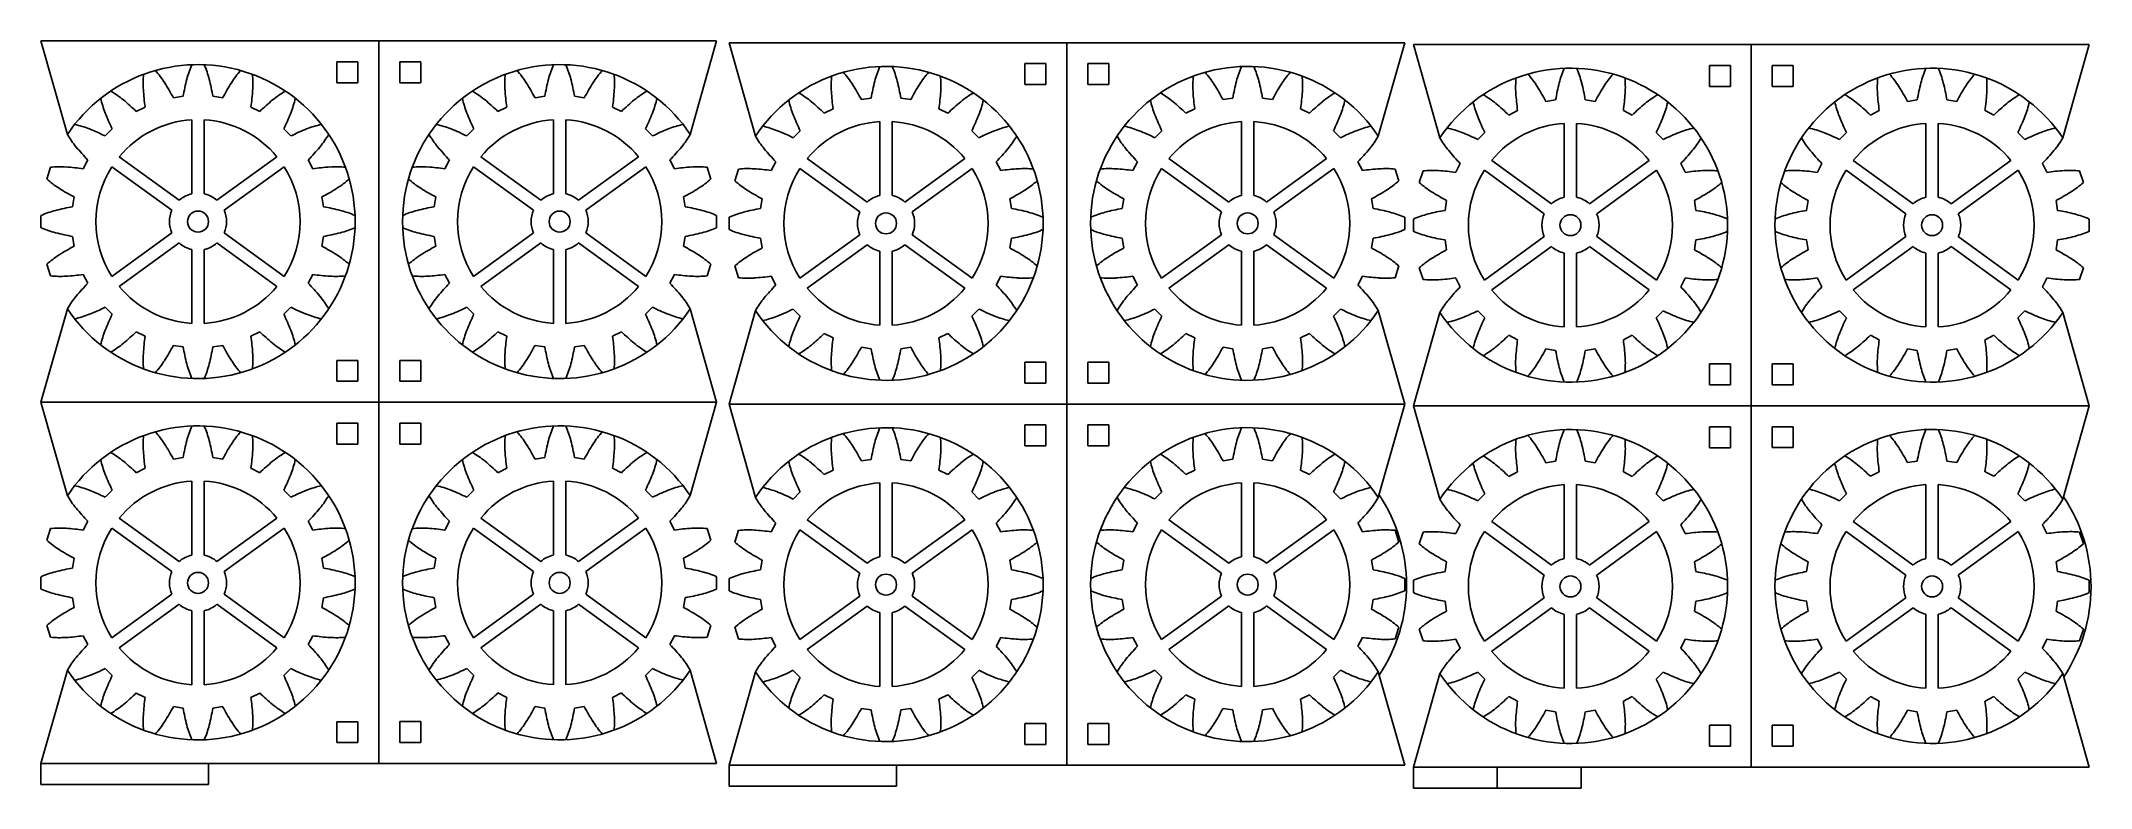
# Model space of a CAD drawing. Header units: millimetres. Extents: x 5 to 597, y 66 to 282.
import ezdxf

# ---------------------------------------------------------------- set-up
doc = ezdxf.new("R2010")
doc.units = ezdxf.units.MM
doc.layers.add('Default', color=7, linetype='Continuous')

# ---------------------------------------------------------------- blocks, each defined once
blk = doc.blocks.new('SE')
at = {"color": 1, "linetype": 'Continuous'}
blk.add_line((421.86, 97.48), (419.83, 99.5), dxfattribs=at)
for centre, radius, start, end in [((404.93, 123.7), 28.18, 282.42877, 291.5), ((393.26, 153.32), 60.01, 291.5, 296.27962), ((475.67, 70.91), 60.01, 153.72038, 158.5), ((446.05, 82.58), 28.18, 158.5, 167.57123)]:
    blk.add_arc(centre, radius, start, end, dxfattribs=at)
blk = doc.blocks.new('SE1')
at = {"color": 1, "linetype": 'Continuous'}
blk.add_line((431.34, 91.15), (428.79, 92.45), dxfattribs=at)
for centre, radius, start, end in [((407.14, 110.85), 28.18, 300.42877, 309.5), ((386.89, 135.41), 60.01, 309.5, 314.27962), ((490.73, 82.5), 60.01, 171.72038, 176.5), ((458.95, 84.45), 28.18, 176.5, 185.57123)]:
    blk.add_arc(centre, radius, start, end, dxfattribs=at)
blk = doc.blocks.new('SE2')
at = {"color": 1, "linetype": 'Continuous'}
blk.add_line((442.31, 88.05), (439.48, 88.5), dxfattribs=at)
for centre, radius, start, end in [((413.21, 99.31), 28.18, 318.42877, 327.5), ((386.36, 116.42), 60.01, 327.5, 332.27962), ((501.46, 98.18), 60.01, 189.72038, 194.5), ((470.64, 90.21), 28.18, 194.5, 203.57123)]:
    blk.add_arc(centre, radius, start, end, dxfattribs=at)
blk = doc.blocks.new('SE3')
at = {"color": 1, "linetype": 'Continuous'}
blk.add_line((453.7, 88.5), (450.88, 88.05), dxfattribs=at)
for centre, radius, start, end in [((422.54, 90.21), 28.18, 336.42877, 345.5), ((391.72, 98.18), 60.01, 345.5, 350.27962), ((506.83, 116.42), 60.01, 207.72038, 212.5), ((479.98, 99.31), 28.18, 212.5, 221.57123)]:
    blk.add_arc(centre, radius, start, end, dxfattribs=at)
blk = doc.blocks.new('SE4')
at = {"color": 1, "linetype": 'Continuous'}
blk.add_line((464.4, 92.45), (461.85, 91.15), dxfattribs=at)
for centre, radius, start, end in [((402.46, 82.5), 60.01, 3.5, 8.27962), ((506.3, 135.41), 60.01, 225.72038, 230.5), ((486.05, 110.85), 28.18, 230.5, 239.57123), ((434.24, 84.45), 28.18, 354.42877, 3.5)]:
    blk.add_arc(centre, radius, start, end, dxfattribs=at)
blk = doc.blocks.new('SE5')
at = {"color": 1, "linetype": 'Continuous'}
blk.add_line((473.35, 99.5), (471.33, 97.48), dxfattribs=at)
for centre, radius, start, end in [((417.52, 70.91), 60.01, 21.5, 26.27962), ((499.93, 153.32), 60.01, 243.72038, 248.5), ((488.26, 123.7), 28.18, 248.5, 257.57123), ((447.14, 82.58), 28.18, 12.42877, 21.5)]:
    blk.add_arc(centre, radius, start, end, dxfattribs=at)
blk = doc.blocks.new('SE6')
at = {"color": 1, "linetype": 'Continuous'}
blk.add_line((479.69, 108.98), (478.39, 106.43), dxfattribs=at)
for centre, radius, start, end in [((488.33, 168.37), 60.01, 261.72038, 266.5), ((486.39, 136.6), 28.18, 266.5, 275.57123), ((435.42, 64.53), 60.01, 39.5, 44.27962), ((459.99, 84.78), 28.18, 30.42877, 39.5)]:
    blk.add_arc(centre, radius, start, end, dxfattribs=at)
blk = doc.blocks.new('SE7')
at = {"color": 1, "linetype": 'Continuous'}
blk.add_line((482.78, 119.96), (482.34, 117.13), dxfattribs=at)
for centre, radius, start, end in [((472.65, 179.11), 60.01, 279.72038, 284.5), ((480.62, 148.29), 28.18, 284.5, 293.57123), ((454.42, 64), 60.01, 57.5, 62.27962), ((471.52, 90.85), 28.18, 48.42877, 57.5)]:
    blk.add_arc(centre, radius, start, end, dxfattribs=at)
blk = doc.blocks.new('SE8')
at = {"color": 1, "linetype": 'Continuous'}
blk.add_line((482.34, 131.35), (482.78, 128.52), dxfattribs=at)
for centre, radius, start, end in [((471.52, 157.63), 28.18, 302.5, 311.57123), ((454.42, 184.48), 60.01, 297.72038, 302.5), ((472.65, 69.37), 60.01, 75.5, 80.27962), ((480.62, 100.19), 28.18, 66.42877, 75.5)]:
    blk.add_arc(centre, radius, start, end, dxfattribs=at)
blk = doc.blocks.new('SE9')
at = {"color": 1, "linetype": 'Continuous'}
blk.add_line((478.39, 142.05), (479.69, 139.5), dxfattribs=at)
for centre, radius, start, end in [((459.99, 163.7), 28.18, 320.5, 329.57123), ((435.42, 183.95), 60.01, 315.72038, 320.5), ((488.33, 80.11), 60.01, 93.5, 98.27962), ((486.39, 111.88), 28.18, 84.42877, 93.5)]:
    blk.add_arc(centre, radius, start, end, dxfattribs=at)
blk = doc.blocks.new('SE10')
at = {"color": 1, "linetype": 'Continuous'}
blk.add_line((471.33, 151), (473.35, 148.98), dxfattribs=at)
for centre, radius, start, end in [((447.14, 165.91), 28.18, 338.5, 347.57123), ((417.52, 177.57), 60.01, 333.72038, 338.5), ((499.93, 95.17), 60.01, 111.5, 116.27962), ((488.26, 124.79), 28.18, 102.42877, 111.5)]:
    blk.add_arc(centre, radius, start, end, dxfattribs=at)
blk = doc.blocks.new('SE11')
at = {"color": 1, "linetype": 'Continuous'}
blk.add_line((461.85, 157.34), (464.4, 156.04), dxfattribs=at)
for centre, radius, start, end in [((434.24, 164.03), 28.18, 356.5, 5.57123), ((402.46, 165.98), 60.01, 351.72038, 356.5), ((486.05, 137.63), 28.18, 120.42877, 129.5), ((506.3, 113.07), 60.01, 129.5, 134.27962)]:
    blk.add_arc(centre, radius, start, end, dxfattribs=at)
blk = doc.blocks.new('SE12')
at = {"color": 1, "linetype": 'Continuous'}
blk.add_line((450.88, 160.43), (453.7, 159.98), dxfattribs=at)
for centre, radius, start, end in [((422.54, 158.27), 28.18, 14.5, 23.57123), ((479.98, 149.17), 28.18, 138.42877, 147.5), ((391.72, 150.3), 60.01, 9.72038, 14.5), ((506.83, 132.07), 60.01, 147.5, 152.27962)]:
    blk.add_arc(centre, radius, start, end, dxfattribs=at)
blk = doc.blocks.new('SE13')
at = {"color": 1, "linetype": 'Continuous'}
blk.add_line((439.48, 159.98), (442.31, 160.43), dxfattribs=at)
for centre, radius, start, end in [((413.21, 149.17), 28.18, 32.5, 41.57123), ((470.64, 158.27), 28.18, 156.42877, 165.5), ((386.36, 132.07), 60.01, 27.72038, 32.5), ((501.46, 150.3), 60.01, 165.5, 170.27962)]:
    blk.add_arc(centre, radius, start, end, dxfattribs=at)
blk = doc.blocks.new('SE14')
at = {"color": 1, "linetype": 'Continuous'}
blk.add_line((428.79, 156.04), (431.34, 157.34), dxfattribs=at)
for centre, radius, start, end in [((458.95, 164.03), 28.18, 174.42877, 183.5), ((407.14, 137.63), 28.18, 50.5, 59.57123), ((490.73, 165.98), 60.01, 183.5, 188.27962), ((386.89, 113.07), 60.01, 45.72038, 50.5)]:
    blk.add_arc(centre, radius, start, end, dxfattribs=at)
blk = doc.blocks.new('SE15')
at = {"color": 1, "linetype": 'Continuous'}
blk.add_line((419.83, 148.98), (421.86, 151), dxfattribs=at)
for centre, radius, start, end in [((446.05, 165.91), 28.18, 192.42877, 201.5), ((475.67, 177.57), 60.01, 201.5, 206.27962), ((404.93, 124.79), 28.18, 68.5, 77.57123), ((393.26, 95.17), 60.01, 63.72038, 68.5)]:
    blk.add_arc(centre, radius, start, end, dxfattribs=at)
blk = doc.blocks.new('SE16')
at = {"color": 1, "linetype": 'Continuous'}
for p, q in [((413.5, 139.5), (414.8, 142.05)), ((402.96, 136.55), (404.06, 139.93)), ((410.4, 128.52), (410.85, 131.35)), ((401.3, 122.46), (401.3, 126.02)), ((410.85, 117.13), (410.4, 119.96)), ((404.06, 108.55), (402.96, 111.94)), ((414.8, 106.43), (413.5, 108.98))]:
    blk.add_line(p, q, dxfattribs=at)
for centre, radius, start, end in [((433.2, 163.7), 28.18, 210.42877, 219.5), ((457.76, 183.95), 60.01, 219.5, 224.27962), ((421.66, 157.63), 28.18, 228.42877, 237.5), ((406.8, 111.88), 28.18, 86.5, 95.57123), ((404.86, 80.11), 60.01, 81.72038, 86.5), ((438.77, 184.48), 60.01, 237.5, 242.27962), ((412.57, 100.19), 28.18, 104.5, 113.57123), ((420.54, 69.37), 60.01, 99.72038, 104.5), ((412.57, 148.29), 28.18, 246.42877, 255.5), ((420.54, 179.11), 60.01, 255.5, 260.27962), ((421.66, 90.85), 28.18, 122.5, 131.57123), ((438.77, 64), 60.01, 117.72038, 122.5), ((406.8, 136.6), 28.18, 264.42877, 273.5), ((404.86, 168.37), 60.01, 273.5, 278.27962), ((433.2, 84.78), 28.18, 140.5, 149.57123), ((457.76, 64.53), 60.01, 135.72038, 140.5)]:
    blk.add_arc(centre, radius, start, end, dxfattribs=at)
blk = doc.blocks.new('SE17')
at = {"color": 1, "linetype": 'Continuous'}
blk.add_line((575.66, 255.33), (577.68, 253.31), dxfattribs=at)
for centre, radius, start, end in [((551.47, 270.24), 28.18, 338.5, 347.57123), ((521.85, 281.9), 60.01, 333.72038, 338.5), ((604.26, 199.5), 60.01, 111.5, 116.27962), ((592.59, 229.12), 28.18, 102.42877, 111.5)]:
    blk.add_arc(centre, radius, start, end, dxfattribs=at)
blk = doc.blocks.new('SE18')
at = {"color": 1, "linetype": 'Continuous'}
blk.add_line((566.18, 261.67), (568.73, 260.37), dxfattribs=at)
for centre, radius, start, end in [((506.79, 270.31), 60.01, 351.72038, 356.5), ((538.57, 268.36), 28.18, 356.5, 5.57123), ((590.38, 241.96), 28.18, 120.42877, 129.5), ((610.63, 217.4), 60.01, 129.5, 134.27962)]:
    blk.add_arc(centre, radius, start, end, dxfattribs=at)
blk = doc.blocks.new('SE19')
at = {"color": 1, "linetype": 'Continuous'}
blk.add_line((555.21, 264.76), (558.03, 264.31), dxfattribs=at)
for centre, radius, start, end in [((526.87, 262.6), 28.18, 14.5, 23.57123), ((584.31, 253.5), 28.18, 138.42877, 147.5), ((496.05, 254.63), 60.01, 9.72038, 14.5), ((611.16, 236.4), 60.01, 147.5, 152.27962)]:
    blk.add_arc(centre, radius, start, end, dxfattribs=at)
blk = doc.blocks.new('SE20')
at = {"color": 1, "linetype": 'Continuous'}
blk.add_line((543.81, 264.31), (546.64, 264.76), dxfattribs=at)
for centre, radius, start, end in [((517.54, 253.5), 28.18, 32.5, 41.57123), ((574.97, 262.6), 28.18, 156.42877, 165.5), ((490.69, 236.4), 60.01, 27.72038, 32.5), ((605.79, 254.63), 60.01, 165.5, 170.27962)]:
    blk.add_arc(centre, radius, start, end, dxfattribs=at)
blk = doc.blocks.new('SE21')
at = {"color": 1, "linetype": 'Continuous'}
blk.add_line((533.12, 260.37), (535.67, 261.67), dxfattribs=at)
for centre, radius, start, end in [((511.47, 241.96), 28.18, 50.5, 59.57123), ((563.28, 268.36), 28.18, 174.42877, 183.5), ((595.06, 270.31), 60.01, 183.5, 188.27962), ((491.22, 217.4), 60.01, 45.72038, 50.5)]:
    blk.add_arc(centre, radius, start, end, dxfattribs=at)
blk = doc.blocks.new('SE22')
at = {"color": 1, "linetype": 'Continuous'}
blk.add_line((524.16, 253.31), (526.19, 255.33), dxfattribs=at)
for centre, radius, start, end in [((550.38, 270.24), 28.18, 192.42877, 201.5), ((509.26, 229.12), 28.18, 68.5, 77.57123), ((497.59, 199.5), 60.01, 63.72038, 68.5), ((580, 281.9), 60.01, 201.5, 206.27962)]:
    blk.add_arc(centre, radius, start, end, dxfattribs=at)
blk = doc.blocks.new('SE23')
at = {"color": 1, "linetype": 'Continuous'}
blk.add_line((517.83, 243.83), (519.13, 246.38), dxfattribs=at)
for centre, radius, start, end in [((537.53, 268.03), 28.18, 210.42877, 219.5), ((562.09, 288.28), 60.01, 219.5, 224.27962), ((511.13, 216.21), 28.18, 86.5, 95.57123), ((509.19, 184.44), 60.01, 81.72038, 86.5)]:
    blk.add_arc(centre, radius, start, end, dxfattribs=at)
blk = doc.blocks.new('SE24')
at = {"color": 1, "linetype": 'Continuous'}
blk.add_line((514.73, 232.85), (515.18, 235.68), dxfattribs=at)
for centre, radius, start, end in [((525.99, 261.96), 28.18, 228.42877, 237.5), ((543.1, 288.81), 60.01, 237.5, 242.27962), ((516.9, 204.52), 28.18, 104.5, 113.57123), ((524.87, 173.7), 60.01, 99.72038, 104.5)]:
    blk.add_arc(centre, radius, start, end, dxfattribs=at)
blk = doc.blocks.new('SE25')
at = {"color": 1, "linetype": 'Continuous'}
blk.add_line((515.18, 221.46), (514.73, 224.29), dxfattribs=at)
for centre, radius, start, end in [((516.9, 252.62), 28.18, 246.42877, 255.5), ((524.87, 283.44), 60.01, 255.5, 260.27962), ((525.99, 195.18), 28.18, 122.5, 131.57123), ((543.1, 168.33), 60.01, 117.72038, 122.5)]:
    blk.add_arc(centre, radius, start, end, dxfattribs=at)
blk = doc.blocks.new('SE26')
at = {"color": 1, "linetype": 'Continuous'}
blk.add_line((519.13, 210.76), (517.83, 213.31), dxfattribs=at)
for centre, radius, start, end in [((509.19, 272.7), 60.01, 273.5, 278.27962), ((511.13, 240.93), 28.18, 264.42877, 273.5), ((537.53, 189.11), 28.18, 140.5, 149.57123), ((562.09, 168.86), 60.01, 135.72038, 140.5)]:
    blk.add_arc(centre, radius, start, end, dxfattribs=at)
blk = doc.blocks.new('SE27')
at = {"color": 1, "linetype": 'Continuous'}
blk.add_line((526.19, 201.81), (524.16, 203.83), dxfattribs=at)
for centre, radius, start, end in [((509.26, 228.03), 28.18, 282.42877, 291.5), ((497.59, 257.65), 60.01, 291.5, 296.27962), ((580, 175.24), 60.01, 153.72038, 158.5), ((550.38, 186.91), 28.18, 158.5, 167.57123)]:
    blk.add_arc(centre, radius, start, end, dxfattribs=at)
blk = doc.blocks.new('SE28')
at = {"color": 1, "linetype": 'Continuous'}
blk.add_line((535.67, 195.48), (533.12, 196.78), dxfattribs=at)
for centre, radius, start, end in [((491.22, 239.74), 60.01, 309.5, 314.27962), ((595.06, 186.83), 60.01, 171.72038, 176.5), ((511.47, 215.18), 28.18, 300.42877, 309.5), ((563.28, 188.78), 28.18, 176.5, 185.57123)]:
    blk.add_arc(centre, radius, start, end, dxfattribs=at)
blk = doc.blocks.new('SE29')
at = {"color": 1, "linetype": 'Continuous'}
blk.add_line((546.64, 192.38), (543.81, 192.83), dxfattribs=at)
for centre, radius, start, end in [((490.69, 220.75), 60.01, 327.5, 332.27962), ((605.79, 202.51), 60.01, 189.72038, 194.5), ((517.54, 203.64), 28.18, 318.42877, 327.5), ((574.97, 194.54), 28.18, 194.5, 203.57123)]:
    blk.add_arc(centre, radius, start, end, dxfattribs=at)
blk = doc.blocks.new('SE30')
at = {"color": 1, "linetype": 'Continuous'}
blk.add_line((558.03, 192.83), (555.21, 192.38), dxfattribs=at)
for centre, radius, start, end in [((496.05, 202.51), 60.01, 345.5, 350.27962), ((611.16, 220.75), 60.01, 207.72038, 212.5), ((526.87, 194.54), 28.18, 336.42877, 345.5), ((584.31, 203.64), 28.18, 212.5, 221.57123)]:
    blk.add_arc(centre, radius, start, end, dxfattribs=at)
blk = doc.blocks.new('SE31')
at = {"color": 1, "linetype": 'Continuous'}
blk.add_line((568.73, 196.78), (566.18, 195.48), dxfattribs=at)
for centre, radius, start, end in [((506.79, 186.83), 60.01, 3.5, 8.27962), ((610.63, 239.74), 60.01, 225.72038, 230.5), ((538.57, 188.78), 28.18, 354.42877, 3.5), ((590.38, 215.18), 28.18, 230.5, 239.57123)]:
    blk.add_arc(centre, radius, start, end, dxfattribs=at)
blk = doc.blocks.new('SE32')
at = {"color": 1, "linetype": 'Continuous'}
blk.add_line((577.68, 203.83), (575.66, 201.81), dxfattribs=at)
for centre, radius, start, end in [((521.85, 175.24), 60.01, 21.5, 26.27962), ((604.26, 257.65), 60.01, 243.72038, 248.5), ((592.59, 228.03), 28.18, 248.5, 257.57123), ((551.47, 186.91), 28.18, 12.42877, 21.5)]:
    blk.add_arc(centre, radius, start, end, dxfattribs=at)
blk = doc.blocks.new('SE33')
at = {"color": 1, "linetype": 'Continuous'}
for p, q in [((582.72, 246.38), (584.02, 243.83)), ((593.45, 244.26), (594.55, 240.88)), ((586.67, 235.68), (587.11, 232.85)), ((596.22, 230.35), (596.22, 226.79)), ((587.11, 224.29), (586.67, 221.46)), ((584.02, 213.31), (582.72, 210.76)), ((594.55, 216.27), (593.45, 212.88))]:
    blk.add_line(p, q, dxfattribs=at)
for centre, radius, start, end in [((539.75, 288.28), 60.01, 315.72038, 320.5), ((564.32, 268.03), 28.18, 320.5, 329.57123), ((592.66, 184.44), 60.01, 93.5, 98.27962), ((590.72, 216.21), 28.18, 84.42877, 93.5), ((558.75, 288.81), 60.01, 297.72038, 302.5), ((575.85, 261.96), 28.18, 302.5, 311.57123), ((576.98, 173.7), 60.01, 75.5, 80.27962), ((584.95, 204.52), 28.18, 66.42877, 75.5), ((576.98, 283.44), 60.01, 279.72038, 284.5), ((584.95, 252.62), 28.18, 284.5, 293.57123), ((558.75, 168.33), 60.01, 57.5, 62.27962), ((575.85, 195.18), 28.18, 48.42877, 57.5), ((592.66, 272.7), 60.01, 261.72038, 266.5), ((539.75, 168.86), 60.01, 39.5, 44.27962), ((564.32, 189.11), 28.18, 30.42877, 39.5), ((590.72, 240.93), 28.18, 266.5, 275.57123)]:
    blk.add_arc(centre, radius, start, end, dxfattribs=at)
blk = doc.blocks.new('SE34')
at = {"color": 1, "linetype": 'Continuous'}
blk.add_line((421.86, 255.33), (419.83, 253.31), dxfattribs=at)
for centre, radius, start, end in [((446.05, 270.24), 28.18, 192.42877, 201.5), ((404.93, 229.12), 28.18, 68.5, 77.57123), ((393.26, 199.5), 60.01, 63.72038, 68.5), ((475.67, 281.9), 60.01, 201.5, 206.27962)]:
    blk.add_arc(centre, radius, start, end, dxfattribs=at)
blk = doc.blocks.new('SE35')
at = {"color": 1, "linetype": 'Continuous'}
blk.add_line((431.34, 261.67), (428.79, 260.37), dxfattribs=at)
for centre, radius, start, end in [((407.14, 241.96), 28.18, 50.5, 59.57123), ((458.95, 268.36), 28.18, 174.42877, 183.5), ((490.73, 270.31), 60.01, 183.5, 188.27962), ((386.89, 217.4), 60.01, 45.72038, 50.5)]:
    blk.add_arc(centre, radius, start, end, dxfattribs=at)
blk = doc.blocks.new('SE36')
at = {"color": 1, "linetype": 'Continuous'}
blk.add_line((442.31, 264.76), (439.48, 264.31), dxfattribs=at)
for centre, radius, start, end in [((413.21, 253.5), 28.18, 32.5, 41.57123), ((470.64, 262.6), 28.18, 156.42877, 165.5), ((386.36, 236.4), 60.01, 27.72038, 32.5), ((501.46, 254.63), 60.01, 165.5, 170.27962)]:
    blk.add_arc(centre, radius, start, end, dxfattribs=at)
blk = doc.blocks.new('SE37')
at = {"color": 1, "linetype": 'Continuous'}
blk.add_line((453.7, 264.31), (450.88, 264.76), dxfattribs=at)
for centre, radius, start, end in [((422.54, 262.6), 28.18, 14.5, 23.57123), ((479.98, 253.5), 28.18, 138.42877, 147.5), ((391.72, 254.63), 60.01, 9.72038, 14.5), ((506.83, 236.4), 60.01, 147.5, 152.27962)]:
    blk.add_arc(centre, radius, start, end, dxfattribs=at)
blk = doc.blocks.new('SE38')
at = {"color": 1, "linetype": 'Continuous'}
blk.add_line((464.4, 260.37), (461.85, 261.67), dxfattribs=at)
for centre, radius, start, end in [((402.46, 270.31), 60.01, 351.72038, 356.5), ((434.24, 268.36), 28.18, 356.5, 5.57123), ((486.05, 241.96), 28.18, 120.42877, 129.5), ((506.3, 217.4), 60.01, 129.5, 134.27962)]:
    blk.add_arc(centre, radius, start, end, dxfattribs=at)
blk = doc.blocks.new('SE39')
at = {"color": 1, "linetype": 'Continuous'}
blk.add_line((473.35, 253.31), (471.33, 255.33), dxfattribs=at)
for centre, radius, start, end in [((447.14, 270.24), 28.18, 338.5, 347.57123), ((417.52, 281.9), 60.01, 333.72038, 338.5), ((499.93, 199.5), 60.01, 111.5, 116.27962), ((488.26, 229.12), 28.18, 102.42877, 111.5)]:
    blk.add_arc(centre, radius, start, end, dxfattribs=at)
blk = doc.blocks.new('SE40')
at = {"color": 1, "linetype": 'Continuous'}
blk.add_line((479.69, 243.83), (478.39, 246.38), dxfattribs=at)
for centre, radius, start, end in [((435.42, 288.28), 60.01, 315.72038, 320.5), ((459.99, 268.03), 28.18, 320.5, 329.57123), ((488.33, 184.44), 60.01, 93.5, 98.27962), ((486.39, 216.21), 28.18, 84.42877, 93.5)]:
    blk.add_arc(centre, radius, start, end, dxfattribs=at)
blk = doc.blocks.new('SE41')
at = {"color": 1, "linetype": 'Continuous'}
blk.add_line((482.78, 232.85), (482.34, 235.68), dxfattribs=at)
for centre, radius, start, end in [((454.42, 288.81), 60.01, 297.72038, 302.5), ((471.52, 261.96), 28.18, 302.5, 311.57123), ((472.65, 173.7), 60.01, 75.5, 80.27962), ((480.62, 204.52), 28.18, 66.42877, 75.5)]:
    blk.add_arc(centre, radius, start, end, dxfattribs=at)
blk = doc.blocks.new('SE42')
at = {"color": 1, "linetype": 'Continuous'}
blk.add_line((482.34, 221.46), (482.78, 224.29), dxfattribs=at)
for centre, radius, start, end in [((472.65, 283.44), 60.01, 279.72038, 284.5), ((480.62, 252.62), 28.18, 284.5, 293.57123), ((454.42, 168.33), 60.01, 57.5, 62.27962), ((471.52, 195.18), 28.18, 48.42877, 57.5)]:
    blk.add_arc(centre, radius, start, end, dxfattribs=at)
blk = doc.blocks.new('SE43')
at = {"color": 1, "linetype": 'Continuous'}
blk.add_line((478.39, 210.76), (479.69, 213.31), dxfattribs=at)
for centre, radius, start, end in [((488.33, 272.7), 60.01, 261.72038, 266.5), ((435.42, 168.86), 60.01, 39.5, 44.27962), ((459.99, 189.11), 28.18, 30.42877, 39.5), ((486.39, 240.93), 28.18, 266.5, 275.57123)]:
    blk.add_arc(centre, radius, start, end, dxfattribs=at)
blk = doc.blocks.new('SE44')
at = {"color": 1, "linetype": 'Continuous'}
blk.add_line((471.33, 201.81), (473.35, 203.83), dxfattribs=at)
for centre, radius, start, end in [((417.52, 175.24), 60.01, 21.5, 26.27962), ((499.93, 257.65), 60.01, 243.72038, 248.5), ((488.26, 228.03), 28.18, 248.5, 257.57123), ((447.14, 186.91), 28.18, 12.42877, 21.5)]:
    blk.add_arc(centre, radius, start, end, dxfattribs=at)
blk = doc.blocks.new('SE45')
at = {"color": 1, "linetype": 'Continuous'}
blk.add_line((461.85, 195.48), (464.4, 196.78), dxfattribs=at)
for centre, radius, start, end in [((402.46, 186.83), 60.01, 3.5, 8.27962), ((506.3, 239.74), 60.01, 225.72038, 230.5), ((434.24, 188.78), 28.18, 354.42877, 3.5), ((486.05, 215.18), 28.18, 230.5, 239.57123)]:
    blk.add_arc(centre, radius, start, end, dxfattribs=at)
blk = doc.blocks.new('SE46')
at = {"color": 1, "linetype": 'Continuous'}
blk.add_line((450.88, 192.38), (453.7, 192.83), dxfattribs=at)
for centre, radius, start, end in [((391.72, 202.51), 60.01, 345.5, 350.27962), ((506.83, 220.75), 60.01, 207.72038, 212.5), ((422.54, 194.54), 28.18, 336.42877, 345.5), ((479.98, 203.64), 28.18, 212.5, 221.57123)]:
    blk.add_arc(centre, radius, start, end, dxfattribs=at)
blk = doc.blocks.new('SE47')
at = {"color": 1, "linetype": 'Continuous'}
blk.add_line((439.48, 192.83), (442.31, 192.38), dxfattribs=at)
for centre, radius, start, end in [((386.36, 220.75), 60.01, 327.5, 332.27962), ((501.46, 202.51), 60.01, 189.72038, 194.5), ((413.21, 203.64), 28.18, 318.42877, 327.5), ((470.64, 194.54), 28.18, 194.5, 203.57123)]:
    blk.add_arc(centre, radius, start, end, dxfattribs=at)
blk = doc.blocks.new('SE48')
at = {"color": 1, "linetype": 'Continuous'}
blk.add_line((428.79, 196.78), (431.34, 195.48), dxfattribs=at)
for centre, radius, start, end in [((386.89, 239.74), 60.01, 309.5, 314.27962), ((490.73, 186.83), 60.01, 171.72038, 176.5), ((407.14, 215.18), 28.18, 300.42877, 309.5), ((458.95, 188.78), 28.18, 176.5, 185.57123)]:
    blk.add_arc(centre, radius, start, end, dxfattribs=at)
blk = doc.blocks.new('SE49')
at = {"color": 1, "linetype": 'Continuous'}
blk.add_line((419.83, 203.83), (421.86, 201.81), dxfattribs=at)
for centre, radius, start, end in [((404.93, 228.03), 28.18, 282.42877, 291.5), ((393.26, 257.65), 60.01, 291.5, 296.27962), ((475.67, 175.24), 60.01, 153.72038, 158.5), ((446.05, 186.91), 28.18, 158.5, 167.57123)]:
    blk.add_arc(centre, radius, start, end, dxfattribs=at)
blk = doc.blocks.new('SE50')
at = {"color": 1, "linetype": 'Continuous'}
for p, q in [((404.06, 244.26), (402.96, 240.88)), ((414.8, 246.38), (413.5, 243.83)), ((410.85, 235.68), (410.4, 232.85)), ((401.3, 230.35), (401.3, 226.79)), ((410.4, 224.29), (410.85, 221.46)), ((402.96, 216.27), (404.06, 212.88)), ((413.5, 213.31), (414.8, 210.76))]:
    blk.add_line(p, q, dxfattribs=at)
for centre, radius, start, end in [((433.2, 268.03), 28.18, 210.42877, 219.5), ((457.76, 288.28), 60.01, 219.5, 224.27962), ((406.8, 216.21), 28.18, 86.5, 95.57123), ((404.86, 184.44), 60.01, 81.72038, 86.5), ((421.66, 261.96), 28.18, 228.42877, 237.5), ((438.77, 288.81), 60.01, 237.5, 242.27962), ((412.57, 204.52), 28.18, 104.5, 113.57123), ((420.54, 173.7), 60.01, 99.72038, 104.5), ((412.57, 252.62), 28.18, 246.42877, 255.5), ((420.54, 283.44), 60.01, 255.5, 260.27962), ((421.66, 195.18), 28.18, 122.5, 131.57123), ((438.77, 168.33), 60.01, 117.72038, 122.5), ((404.86, 272.7), 60.01, 273.5, 278.27962), ((406.8, 240.93), 28.18, 264.42877, 273.5), ((433.2, 189.11), 28.18, 140.5, 149.57123), ((457.76, 168.86), 60.01, 135.72038, 140.5)]:
    blk.add_arc(centre, radius, start, end, dxfattribs=at)
blk = doc.blocks.new('SE51')
at = {"color": 1, "linetype": 'Continuous'}
blk.add_line((575.66, 151.01), (577.68, 148.99), dxfattribs=at)
for centre, radius, start, end in [((551.47, 165.92), 28.18, 338.5, 347.57123), ((521.85, 177.58), 60.01, 333.72038, 338.5), ((604.26, 95.18), 60.01, 111.5, 116.27962), ((592.59, 124.8), 28.18, 102.42877, 111.5)]:
    blk.add_arc(centre, radius, start, end, dxfattribs=at)
blk = doc.blocks.new('SE52')
at = {"color": 1, "linetype": 'Continuous'}
blk.add_line((566.18, 157.35), (568.73, 156.05), dxfattribs=at)
for centre, radius, start, end in [((538.57, 164.05), 28.18, 356.5, 5.57123), ((506.79, 165.99), 60.01, 351.72038, 356.5), ((590.38, 137.64), 28.18, 120.42877, 129.5), ((610.63, 113.08), 60.01, 129.5, 134.27962)]:
    blk.add_arc(centre, radius, start, end, dxfattribs=at)
blk = doc.blocks.new('SE53')
at = {"color": 1, "linetype": 'Continuous'}
blk.add_line((555.21, 160.44), (558.03, 159.99), dxfattribs=at)
for centre, radius, start, end in [((526.87, 158.28), 28.18, 14.5, 23.57123), ((584.31, 149.18), 28.18, 138.42877, 147.5), ((496.05, 150.31), 60.01, 9.72038, 14.5), ((611.16, 132.08), 60.01, 147.5, 152.27962)]:
    blk.add_arc(centre, radius, start, end, dxfattribs=at)
blk = doc.blocks.new('SE54')
at = {"color": 1, "linetype": 'Continuous'}
blk.add_line((543.81, 159.99), (546.64, 160.44), dxfattribs=at)
for centre, radius, start, end in [((517.54, 149.18), 28.18, 32.5, 41.57123), ((574.97, 158.28), 28.18, 156.42877, 165.5), ((490.69, 132.08), 60.01, 27.72038, 32.5), ((605.79, 150.31), 60.01, 165.5, 170.27962)]:
    blk.add_arc(centre, radius, start, end, dxfattribs=at)
blk = doc.blocks.new('SE55')
at = {"color": 1, "linetype": 'Continuous'}
blk.add_line((533.12, 156.05), (535.67, 157.35), dxfattribs=at)
for centre, radius, start, end in [((563.28, 164.05), 28.18, 174.42877, 183.5), ((511.47, 137.64), 28.18, 50.5, 59.57123), ((595.06, 165.99), 60.01, 183.5, 188.27962), ((491.22, 113.08), 60.01, 45.72038, 50.5)]:
    blk.add_arc(centre, radius, start, end, dxfattribs=at)
blk = doc.blocks.new('SE56')
at = {"color": 1, "linetype": 'Continuous'}
blk.add_line((524.16, 148.99), (526.19, 151.01), dxfattribs=at)
for centre, radius, start, end in [((550.38, 165.92), 28.18, 192.42877, 201.5), ((580, 177.58), 60.01, 201.5, 206.27962), ((509.26, 124.8), 28.18, 68.5, 77.57123), ((497.59, 95.18), 60.01, 63.72038, 68.5)]:
    blk.add_arc(centre, radius, start, end, dxfattribs=at)
blk = doc.blocks.new('SE57')
at = {"color": 1, "linetype": 'Continuous'}
blk.add_line((517.83, 139.51), (519.13, 142.06), dxfattribs=at)
for centre, radius, start, end in [((537.53, 163.71), 28.18, 210.42877, 219.5), ((562.09, 183.96), 60.01, 219.5, 224.27962), ((511.13, 111.89), 28.18, 86.5, 95.57123), ((509.19, 80.12), 60.01, 81.72038, 86.5)]:
    blk.add_arc(centre, radius, start, end, dxfattribs=at)
blk = doc.blocks.new('SE58')
at = {"color": 1, "linetype": 'Continuous'}
blk.add_line((514.73, 128.53), (515.18, 131.36), dxfattribs=at)
for centre, radius, start, end in [((525.99, 157.64), 28.18, 228.42877, 237.5), ((543.1, 184.49), 60.01, 237.5, 242.27962), ((516.9, 100.2), 28.18, 104.5, 113.57123), ((524.87, 69.38), 60.01, 99.72038, 104.5)]:
    blk.add_arc(centre, radius, start, end, dxfattribs=at)
blk = doc.blocks.new('SE59')
at = {"color": 1, "linetype": 'Continuous'}
blk.add_line((515.18, 117.14), (514.73, 119.97), dxfattribs=at)
for centre, radius, start, end in [((516.9, 148.3), 28.18, 246.42877, 255.5), ((524.87, 179.12), 60.01, 255.5, 260.27962), ((525.99, 90.86), 28.18, 122.5, 131.57123), ((543.1, 64.01), 60.01, 117.72038, 122.5)]:
    blk.add_arc(centre, radius, start, end, dxfattribs=at)
blk = doc.blocks.new('SE60')
at = {"color": 1, "linetype": 'Continuous'}
blk.add_line((519.13, 106.44), (517.83, 108.99), dxfattribs=at)
for centre, radius, start, end in [((511.13, 136.61), 28.18, 264.42877, 273.5), ((509.19, 168.38), 60.01, 273.5, 278.27962), ((537.53, 84.79), 28.18, 140.5, 149.57123), ((562.09, 64.54), 60.01, 135.72038, 140.5)]:
    blk.add_arc(centre, radius, start, end, dxfattribs=at)
blk = doc.blocks.new('SE61')
at = {"color": 1, "linetype": 'Continuous'}
blk.add_line((526.19, 97.49), (524.16, 99.51), dxfattribs=at)
for centre, radius, start, end in [((509.26, 123.71), 28.18, 282.42877, 291.5), ((497.59, 153.33), 60.01, 291.5, 296.27962), ((580, 70.92), 60.01, 153.72038, 158.5), ((550.38, 82.59), 28.18, 158.5, 167.57123)]:
    blk.add_arc(centre, radius, start, end, dxfattribs=at)
blk = doc.blocks.new('SE62')
at = {"color": 1, "linetype": 'Continuous'}
blk.add_line((535.67, 91.16), (533.12, 92.46), dxfattribs=at)
for centre, radius, start, end in [((511.47, 110.86), 28.18, 300.42877, 309.5), ((491.22, 135.42), 60.01, 309.5, 314.27962), ((595.06, 82.51), 60.01, 171.72038, 176.5), ((563.28, 84.46), 28.18, 176.5, 185.57123)]:
    blk.add_arc(centre, radius, start, end, dxfattribs=at)
blk = doc.blocks.new('SE63')
at = {"color": 1, "linetype": 'Continuous'}
blk.add_line((546.64, 88.06), (543.81, 88.51), dxfattribs=at)
for centre, radius, start, end in [((517.54, 99.32), 28.18, 318.42877, 327.5), ((490.69, 116.43), 60.01, 327.5, 332.27962), ((605.79, 98.19), 60.01, 189.72038, 194.5), ((574.97, 90.22), 28.18, 194.5, 203.57123)]:
    blk.add_arc(centre, radius, start, end, dxfattribs=at)
blk = doc.blocks.new('SE64')
at = {"color": 1, "linetype": 'Continuous'}
blk.add_line((558.03, 88.51), (555.21, 88.06), dxfattribs=at)
for centre, radius, start, end in [((526.87, 90.22), 28.18, 336.42877, 345.5), ((496.05, 98.19), 60.01, 345.5, 350.27962), ((611.16, 116.43), 60.01, 207.72038, 212.5), ((584.31, 99.32), 28.18, 212.5, 221.57123)]:
    blk.add_arc(centre, radius, start, end, dxfattribs=at)
blk = doc.blocks.new('SE65')
at = {"color": 1, "linetype": 'Continuous'}
blk.add_line((568.73, 92.46), (566.18, 91.16), dxfattribs=at)
for centre, radius, start, end in [((506.79, 82.51), 60.01, 3.5, 8.27962), ((610.63, 135.42), 60.01, 225.72038, 230.5), ((590.38, 110.86), 28.18, 230.5, 239.57123), ((538.57, 84.46), 28.18, 354.42877, 3.5)]:
    blk.add_arc(centre, radius, start, end, dxfattribs=at)
blk = doc.blocks.new('SE66')
at = {"color": 1, "linetype": 'Continuous'}
blk.add_line((577.68, 99.51), (575.66, 97.49), dxfattribs=at)
for centre, radius, start, end in [((521.85, 70.92), 60.01, 21.5, 26.27962), ((604.26, 153.33), 60.01, 243.72038, 248.5), ((592.59, 123.71), 28.18, 248.5, 257.57123), ((551.47, 82.59), 28.18, 12.42877, 21.5)]:
    blk.add_arc(centre, radius, start, end, dxfattribs=at)
blk = doc.blocks.new('SE67')
at = {"color": 1, "linetype": 'Continuous'}
for p, q in [((582.72, 142.06), (584.02, 139.51)), ((593.45, 139.94), (594.55, 136.56)), ((586.67, 131.36), (587.11, 128.53)), ((596.22, 126.03), (596.22, 122.47)), ((587.11, 119.97), (586.67, 117.14)), ((584.02, 108.99), (582.72, 106.44)), ((594.55, 111.95), (593.45, 108.56))]:
    blk.add_line(p, q, dxfattribs=at)
for centre, radius, start, end in [((564.32, 163.71), 28.18, 320.5, 329.57123), ((539.75, 183.96), 60.01, 315.72038, 320.5), ((592.66, 80.12), 60.01, 93.5, 98.27962), ((590.72, 111.89), 28.18, 84.42877, 93.5), ((575.85, 157.64), 28.18, 302.5, 311.57123), ((558.75, 184.49), 60.01, 297.72038, 302.5), ((576.98, 69.38), 60.01, 75.5, 80.27962), ((584.95, 100.2), 28.18, 66.42877, 75.5), ((576.98, 179.12), 60.01, 279.72038, 284.5), ((584.95, 148.3), 28.18, 284.5, 293.57123), ((558.75, 64.01), 60.01, 57.5, 62.27962), ((575.85, 90.86), 28.18, 48.42877, 57.5), ((592.66, 168.38), 60.01, 261.72038, 266.5), ((590.72, 136.61), 28.18, 266.5, 275.57123), ((539.75, 64.54), 60.01, 39.5, 44.27962), ((564.32, 84.79), 28.18, 30.42877, 39.5)]:
    blk.add_arc(centre, radius, start, end, dxfattribs=at)
blk = doc.blocks.new('SE68')
at = {"color": 1, "linetype": 'Continuous'}
blk.add_line((25.92, 98.51), (23.9, 100.53), dxfattribs=at)
for centre, radius, start, end in [((8.99, 124.72), 28.18, 282.42877, 291.5), ((-2.68, 154.34), 60.01, 291.5, 296.27962), ((79.73, 71.94), 60.01, 153.72038, 158.5), ((50.11, 83.6), 28.18, 158.5, 167.57123)]:
    blk.add_arc(centre, radius, start, end, dxfattribs=at)
blk = doc.blocks.new('SE69')
at = {"color": 1, "linetype": 'Continuous'}
blk.add_line((35.4, 92.17), (32.85, 93.47), dxfattribs=at)
for centre, radius, start, end in [((11.2, 111.88), 28.18, 300.42877, 309.5), ((-9.05, 136.44), 60.01, 309.5, 314.27962), ((94.79, 83.53), 60.01, 171.72038, 176.5), ((63.01, 85.48), 28.18, 176.5, 185.57123)]:
    blk.add_arc(centre, radius, start, end, dxfattribs=at)
blk = doc.blocks.new('SE70')
at = {"color": 1, "linetype": 'Continuous'}
blk.add_line((46.37, 89.08), (43.55, 89.53), dxfattribs=at)
for centre, radius, start, end in [((-9.58, 117.44), 60.01, 327.5, 332.27962), ((105.53, 99.21), 60.01, 189.72038, 194.5), ((17.27, 100.34), 28.18, 318.42877, 327.5), ((74.71, 91.24), 28.18, 194.5, 203.57123)]:
    blk.add_arc(centre, radius, start, end, dxfattribs=at)
blk = doc.blocks.new('SE71')
at = {"color": 1, "linetype": 'Continuous'}
blk.add_line((57.77, 89.53), (54.94, 89.08), dxfattribs=at)
for centre, radius, start, end in [((-4.21, 99.21), 60.01, 345.5, 350.27962), ((110.89, 117.44), 60.01, 207.72038, 212.5), ((26.61, 91.24), 28.18, 336.42877, 345.5), ((84.04, 100.34), 28.18, 212.5, 221.57123)]:
    blk.add_arc(centre, radius, start, end, dxfattribs=at)
blk = doc.blocks.new('SE72')
at = {"color": 1, "linetype": 'Continuous'}
blk.add_line((68.46, 93.47), (65.91, 92.17), dxfattribs=at)
for centre, radius, start, end in [((6.52, 83.53), 60.01, 3.5, 8.27962), ((110.36, 136.44), 60.01, 225.72038, 230.5), ((90.11, 111.88), 28.18, 230.5, 239.57123), ((38.3, 85.48), 28.18, 354.42877, 3.5)]:
    blk.add_arc(centre, radius, start, end, dxfattribs=at)
blk = doc.blocks.new('SE73')
at = {"color": 1, "linetype": 'Continuous'}
blk.add_line((77.42, 100.53), (75.39, 98.51), dxfattribs=at)
for centre, radius, start, end in [((21.58, 71.94), 60.01, 21.5, 26.27962), ((103.99, 154.34), 60.01, 243.72038, 248.5), ((92.32, 124.72), 28.18, 248.5, 257.57123), ((51.2, 83.6), 28.18, 12.42877, 21.5)]:
    blk.add_arc(centre, radius, start, end, dxfattribs=at)
blk = doc.blocks.new('SE74')
at = {"color": 1, "linetype": 'Continuous'}
blk.add_line((83.75, 110.01), (82.45, 107.46), dxfattribs=at)
for centre, radius, start, end in [((39.49, 65.56), 60.01, 39.5, 44.27962), ((92.39, 169.4), 60.01, 261.72038, 266.5), ((90.45, 137.63), 28.18, 266.5, 275.57123), ((64.05, 85.81), 28.18, 30.42877, 39.5)]:
    blk.add_arc(centre, radius, start, end, dxfattribs=at)
blk = doc.blocks.new('SE75')
at = {"color": 1, "linetype": 'Continuous'}
blk.add_line((86.85, 120.99), (86.4, 118.16), dxfattribs=at)
for centre, radius, start, end in [((76.71, 180.14), 60.01, 279.72038, 284.5), ((84.68, 149.32), 28.18, 284.5, 293.57123), ((58.48, 65.03), 60.01, 57.5, 62.27962), ((75.59, 91.88), 28.18, 48.42877, 57.5)]:
    blk.add_arc(centre, radius, start, end, dxfattribs=at)
blk = doc.blocks.new('SE76')
at = {"color": 1, "linetype": 'Continuous'}
blk.add_line((86.4, 132.38), (86.85, 129.55), dxfattribs=at)
for centre, radius, start, end in [((75.59, 158.66), 28.18, 302.5, 311.57123), ((58.48, 185.51), 60.01, 297.72038, 302.5), ((76.71, 70.4), 60.01, 75.5, 80.27962), ((84.68, 101.22), 28.18, 66.42877, 75.5)]:
    blk.add_arc(centre, radius, start, end, dxfattribs=at)
blk = doc.blocks.new('SE77')
at = {"color": 1, "linetype": 'Continuous'}
blk.add_line((82.45, 143.08), (83.75, 140.53), dxfattribs=at)
for centre, radius, start, end in [((64.05, 164.73), 28.18, 320.5, 329.57123), ((39.49, 184.98), 60.01, 315.72038, 320.5), ((92.39, 81.14), 60.01, 93.5, 98.27962), ((90.45, 112.91), 28.18, 84.42877, 93.5)]:
    blk.add_arc(centre, radius, start, end, dxfattribs=at)
blk = doc.blocks.new('SE78')
at = {"color": 1, "linetype": 'Continuous'}
blk.add_line((75.39, 152.03), (77.42, 150.01), dxfattribs=at)
for centre, radius, start, end in [((51.2, 166.93), 28.18, 338.5, 347.57123), ((21.58, 178.6), 60.01, 333.72038, 338.5), ((103.99, 96.19), 60.01, 111.5, 116.27962), ((92.32, 125.81), 28.18, 102.42877, 111.5)]:
    blk.add_arc(centre, radius, start, end, dxfattribs=at)
blk = doc.blocks.new('SE79')
at = {"color": 1, "linetype": 'Continuous'}
blk.add_line((65.91, 158.36), (68.46, 157.07), dxfattribs=at)
for centre, radius, start, end in [((38.3, 165.06), 28.18, 356.5, 5.57123), ((6.52, 167.01), 60.01, 351.72038, 356.5), ((110.36, 114.1), 60.01, 129.5, 134.27962), ((90.11, 138.66), 28.18, 120.42877, 129.5)]:
    blk.add_arc(centre, radius, start, end, dxfattribs=at)
blk = doc.blocks.new('SE80')
at = {"color": 1, "linetype": 'Continuous'}
blk.add_line((54.94, 161.46), (57.77, 161.01), dxfattribs=at)
for centre, radius, start, end in [((26.61, 159.3), 28.18, 14.5, 23.57123), ((-4.21, 151.33), 60.01, 9.72038, 14.5), ((84.04, 150.2), 28.18, 138.42877, 147.5), ((110.89, 133.1), 60.01, 147.5, 152.27962)]:
    blk.add_arc(centre, radius, start, end, dxfattribs=at)
blk = doc.blocks.new('SE81')
at = {"color": 1, "linetype": 'Continuous'}
blk.add_line((43.55, 161.01), (46.37, 161.46), dxfattribs=at)
for centre, radius, start, end in [((17.27, 150.2), 28.18, 32.5, 41.57123), ((105.53, 151.33), 60.01, 165.5, 170.27962), ((74.71, 159.3), 28.18, 156.42877, 165.5), ((-9.58, 133.1), 60.01, 27.72038, 32.5)]:
    blk.add_arc(centre, radius, start, end, dxfattribs=at)
blk = doc.blocks.new('SE82')
at = {"color": 1, "linetype": 'Continuous'}
blk.add_line((32.85, 157.07), (35.4, 158.36), dxfattribs=at)
for centre, radius, start, end in [((63.01, 165.06), 28.18, 174.42877, 183.5), ((11.2, 138.66), 28.18, 50.5, 59.57123), ((-9.05, 114.1), 60.01, 45.72038, 50.5), ((94.79, 167.01), 60.01, 183.5, 188.27962)]:
    blk.add_arc(centre, radius, start, end, dxfattribs=at)
blk = doc.blocks.new('SE83')
at = {"color": 1, "linetype": 'Continuous'}
blk.add_line((23.9, 150.01), (25.92, 152.03), dxfattribs=at)
for centre, radius, start, end in [((50.11, 166.93), 28.18, 192.42877, 201.5), ((79.73, 178.6), 60.01, 201.5, 206.27962), ((8.99, 125.81), 28.18, 68.5, 77.57123), ((-2.68, 96.19), 60.01, 63.72038, 68.5)]:
    blk.add_arc(centre, radius, start, end, dxfattribs=at)
blk = doc.blocks.new('SE84')
at = {"color": 1, "linetype": 'Continuous'}
for p, q in [((17.56, 140.53), (18.86, 143.08)), ((7.03, 137.57), (8.13, 140.96)), ((14.47, 129.55), (14.91, 132.38)), ((5.36, 123.49), (5.36, 127.05)), ((14.91, 118.16), (14.47, 120.99)), ((8.13, 109.58), (7.03, 112.96)), ((18.86, 107.46), (17.56, 110.01))]:
    blk.add_line(p, q, dxfattribs=at)
for centre, radius, start, end in [((37.26, 164.73), 28.18, 210.42877, 219.5), ((61.83, 184.98), 60.01, 219.5, 224.27962), ((25.73, 158.66), 28.18, 228.42877, 237.5), ((10.86, 112.91), 28.18, 86.5, 95.57123), ((8.92, 81.14), 60.01, 81.72038, 86.5), ((42.83, 185.51), 60.01, 237.5, 242.27962), ((16.63, 101.22), 28.18, 104.5, 113.57123), ((24.6, 70.4), 60.01, 99.72038, 104.5), ((16.63, 149.32), 28.18, 246.42877, 255.5), ((24.6, 180.14), 60.01, 255.5, 260.27962), ((25.73, 91.88), 28.18, 122.5, 131.57123), ((42.83, 65.03), 60.01, 117.72038, 122.5), ((10.86, 137.63), 28.18, 264.42877, 273.5), ((8.92, 169.4), 60.01, 273.5, 278.27962), ((61.83, 65.56), 60.01, 135.72038, 140.5), ((37.26, 85.81), 28.18, 140.5, 149.57123)]:
    blk.add_arc(centre, radius, start, end, dxfattribs=at)
blk = doc.blocks.new('SE85')
at = {"color": 1, "linetype": 'Continuous'}
blk.add_line((179.72, 256.36), (181.75, 254.34), dxfattribs=at)
for centre, radius, start, end in [((125.91, 282.93), 60.01, 333.72038, 338.5), ((155.53, 271.26), 28.18, 338.5, 347.57123), ((208.32, 200.52), 60.01, 111.5, 116.27962), ((196.65, 230.14), 28.18, 102.42877, 111.5)]:
    blk.add_arc(centre, radius, start, end, dxfattribs=at)
blk = doc.blocks.new('SE86')
at = {"color": 1, "linetype": 'Continuous'}
blk.add_line((170.24, 262.69), (172.79, 261.4), dxfattribs=at)
for centre, radius, start, end in [((142.63, 269.39), 28.18, 356.5, 5.57123), ((110.85, 271.34), 60.01, 351.72038, 356.5), ((194.44, 242.99), 28.18, 120.42877, 129.5), ((214.69, 218.43), 60.01, 129.5, 134.27962)]:
    blk.add_arc(centre, radius, start, end, dxfattribs=at)
blk = doc.blocks.new('SE87')
at = {"color": 1, "linetype": 'Continuous'}
blk.add_line((159.27, 265.79), (162.1, 265.34), dxfattribs=at)
for centre, radius, start, end in [((130.94, 263.63), 28.18, 14.5, 23.57123), ((188.37, 254.53), 28.18, 138.42877, 147.5), ((100.12, 255.66), 60.01, 9.72038, 14.5), ((215.22, 237.43), 60.01, 147.5, 152.27962)]:
    blk.add_arc(centre, radius, start, end, dxfattribs=at)
blk = doc.blocks.new('SE88')
at = {"color": 1, "linetype": 'Continuous'}
blk.add_line((147.88, 265.34), (150.7, 265.79), dxfattribs=at)
for centre, radius, start, end in [((121.6, 254.53), 28.18, 32.5, 41.57123), ((179.04, 263.63), 28.18, 156.42877, 165.5), ((94.75, 237.43), 60.01, 27.72038, 32.5), ((209.86, 255.66), 60.01, 165.5, 170.27962)]:
    blk.add_arc(centre, radius, start, end, dxfattribs=at)
blk = doc.blocks.new('SE89')
at = {"color": 1, "linetype": 'Continuous'}
blk.add_line((137.18, 261.4), (139.73, 262.69), dxfattribs=at)
for centre, radius, start, end in [((167.34, 269.39), 28.18, 174.42877, 183.5), ((115.53, 242.99), 28.18, 50.5, 59.57123), ((199.12, 271.34), 60.01, 183.5, 188.27962), ((95.28, 218.43), 60.01, 45.72038, 50.5)]:
    blk.add_arc(centre, radius, start, end, dxfattribs=at)
blk = doc.blocks.new('SE90')
at = {"color": 1, "linetype": 'Continuous'}
blk.add_line((128.23, 254.34), (130.25, 256.36), dxfattribs=at)
for centre, radius, start, end in [((154.44, 271.26), 28.18, 192.42877, 201.5), ((184.06, 282.93), 60.01, 201.5, 206.27962), ((113.32, 230.14), 28.18, 68.5, 77.57123), ((101.65, 200.52), 60.01, 63.72038, 68.5)]:
    blk.add_arc(centre, radius, start, end, dxfattribs=at)
blk = doc.blocks.new('SE91')
at = {"color": 1, "linetype": 'Continuous'}
blk.add_line((121.89, 244.86), (123.19, 247.41), dxfattribs=at)
for centre, radius, start, end in [((141.59, 269.06), 28.18, 210.42877, 219.5), ((166.16, 289.31), 60.01, 219.5, 224.27962), ((115.19, 217.24), 28.18, 86.5, 95.57123), ((113.25, 185.47), 60.01, 81.72038, 86.5)]:
    blk.add_arc(centre, radius, start, end, dxfattribs=at)
blk = doc.blocks.new('SE92')
at = {"color": 1, "linetype": 'Continuous'}
blk.add_line((118.8, 233.88), (119.24, 236.71), dxfattribs=at)
for centre, radius, start, end in [((130.06, 262.99), 28.18, 228.42877, 237.5), ((147.16, 289.84), 60.01, 237.5, 242.27962), ((120.96, 205.55), 28.18, 104.5, 113.57123), ((128.93, 174.73), 60.01, 99.72038, 104.5)]:
    blk.add_arc(centre, radius, start, end, dxfattribs=at)
blk = doc.blocks.new('SE93')
at = {"color": 1, "linetype": 'Continuous'}
blk.add_line((119.24, 222.49), (118.8, 225.32), dxfattribs=at)
for centre, radius, start, end in [((120.96, 253.65), 28.18, 246.42877, 255.5), ((128.93, 284.47), 60.01, 255.5, 260.27962), ((130.06, 196.21), 28.18, 122.5, 131.57123), ((147.16, 169.36), 60.01, 117.72038, 122.5)]:
    blk.add_arc(centre, radius, start, end, dxfattribs=at)
blk = doc.blocks.new('SE94')
at = {"color": 1, "linetype": 'Continuous'}
blk.add_line((123.19, 211.79), (121.89, 214.34), dxfattribs=at)
for centre, radius, start, end in [((115.19, 241.96), 28.18, 264.42877, 273.5), ((113.25, 273.73), 60.01, 273.5, 278.27962), ((141.59, 190.14), 28.18, 140.5, 149.57123), ((166.16, 169.89), 60.01, 135.72038, 140.5)]:
    blk.add_arc(centre, radius, start, end, dxfattribs=at)
blk = doc.blocks.new('SE95')
at = {"color": 1, "linetype": 'Continuous'}
blk.add_line((130.25, 202.84), (128.23, 204.86), dxfattribs=at)
for centre, radius, start, end in [((113.32, 229.05), 28.18, 282.42877, 291.5), ((101.65, 258.67), 60.01, 291.5, 296.27962), ((184.06, 176.27), 60.01, 153.72038, 158.5), ((154.44, 187.93), 28.18, 158.5, 167.57123)]:
    blk.add_arc(centre, radius, start, end, dxfattribs=at)
blk = doc.blocks.new('SE96')
at = {"color": 1, "linetype": 'Continuous'}
blk.add_line((139.73, 196.5), (137.18, 197.8), dxfattribs=at)
for centre, radius, start, end in [((95.28, 240.77), 60.01, 309.5, 314.27962), ((199.12, 187.86), 60.01, 171.72038, 176.5), ((115.53, 216.21), 28.18, 300.42877, 309.5), ((167.34, 189.81), 28.18, 176.5, 185.57123)]:
    blk.add_arc(centre, radius, start, end, dxfattribs=at)
blk = doc.blocks.new('SE97')
at = {"color": 1, "linetype": 'Continuous'}
blk.add_line((150.7, 193.41), (147.88, 193.86), dxfattribs=at)
for centre, radius, start, end in [((121.6, 204.67), 28.18, 318.42877, 327.5), ((94.75, 221.77), 60.01, 327.5, 332.27962), ((209.86, 203.54), 60.01, 189.72038, 194.5), ((179.04, 195.57), 28.18, 194.5, 203.57123)]:
    blk.add_arc(centre, radius, start, end, dxfattribs=at)
blk = doc.blocks.new('SE98')
at = {"color": 1, "linetype": 'Continuous'}
blk.add_line((162.1, 193.86), (159.27, 193.41), dxfattribs=at)
for centre, radius, start, end in [((100.12, 203.54), 60.01, 345.5, 350.27962), ((215.22, 221.77), 60.01, 207.72038, 212.5), ((188.37, 204.67), 28.18, 212.5, 221.57123), ((130.94, 195.57), 28.18, 336.42877, 345.5)]:
    blk.add_arc(centre, radius, start, end, dxfattribs=at)
blk = doc.blocks.new('SE99')
at = {"color": 1, "linetype": 'Continuous'}
blk.add_line((172.79, 197.8), (170.24, 196.5), dxfattribs=at)
for centre, radius, start, end in [((110.85, 187.86), 60.01, 3.5, 8.27962), ((214.69, 240.77), 60.01, 225.72038, 230.5), ((142.63, 189.81), 28.18, 354.42877, 3.5), ((194.44, 216.21), 28.18, 230.5, 239.57123)]:
    blk.add_arc(centre, radius, start, end, dxfattribs=at)
blk = doc.blocks.new('SE100')
at = {"color": 1, "linetype": 'Continuous'}
blk.add_line((181.75, 204.86), (179.72, 202.84), dxfattribs=at)
for centre, radius, start, end in [((125.91, 176.27), 60.01, 21.5, 26.27962), ((208.32, 258.67), 60.01, 243.72038, 248.5), ((196.65, 229.05), 28.18, 248.5, 257.57123), ((155.53, 187.93), 28.18, 12.42877, 21.5)]:
    blk.add_arc(centre, radius, start, end, dxfattribs=at)
blk = doc.blocks.new('SE101')
at = {"color": 1, "linetype": 'Continuous'}
for p, q in [((186.78, 247.41), (188.08, 244.86)), ((197.52, 245.29), (198.62, 241.9)), ((190.73, 236.71), (191.18, 233.88)), ((200.28, 231.38), (200.28, 227.82)), ((191.18, 225.32), (190.73, 222.49)), ((188.08, 214.34), (186.78, 211.79)), ((198.62, 217.29), (197.52, 213.91))]:
    blk.add_line(p, q, dxfattribs=at)
for centre, radius, start, end in [((168.38, 269.06), 28.18, 320.5, 329.57123), ((143.82, 289.31), 60.01, 315.72038, 320.5), ((196.72, 185.47), 60.01, 93.5, 98.27962), ((194.78, 217.24), 28.18, 84.42877, 93.5), ((162.81, 289.84), 60.01, 297.72038, 302.5), ((179.92, 262.99), 28.18, 302.5, 311.57123), ((181.04, 174.73), 60.01, 75.5, 80.27962), ((189.01, 205.55), 28.18, 66.42877, 75.5), ((181.04, 284.47), 60.01, 279.72038, 284.5), ((189.01, 253.65), 28.18, 284.5, 293.57123), ((162.81, 169.36), 60.01, 57.5, 62.27962), ((179.92, 196.21), 28.18, 48.42877, 57.5), ((196.72, 273.73), 60.01, 261.72038, 266.5), ((194.78, 241.96), 28.18, 266.5, 275.57123), ((143.82, 169.89), 60.01, 39.5, 44.27962), ((168.38, 190.14), 28.18, 30.42877, 39.5)]:
    blk.add_arc(centre, radius, start, end, dxfattribs=at)
blk = doc.blocks.new('SE102')
at = {"color": 1, "linetype": 'Continuous'}
blk.add_line((35.4, 262.69), (32.85, 261.4), dxfattribs=at)
for centre, radius, start, end in [((63.01, 269.39), 28.18, 174.42877, 183.5), ((11.2, 242.99), 28.18, 50.5, 59.57123), ((94.79, 271.34), 60.01, 183.5, 188.27962), ((-9.05, 218.43), 60.01, 45.72038, 50.5)]:
    blk.add_arc(centre, radius, start, end, dxfattribs=at)
blk = doc.blocks.new('SE103')
at = {"color": 1, "linetype": 'Continuous'}
blk.add_line((46.37, 265.79), (43.55, 265.34), dxfattribs=at)
for centre, radius, start, end in [((17.27, 254.53), 28.18, 32.5, 41.57123), ((74.71, 263.63), 28.18, 156.42877, 165.5), ((-9.58, 237.43), 60.01, 27.72038, 32.5), ((105.53, 255.66), 60.01, 165.5, 170.27962)]:
    blk.add_arc(centre, radius, start, end, dxfattribs=at)
blk = doc.blocks.new('SE104')
at = {"color": 1, "linetype": 'Continuous'}
blk.add_line((57.77, 265.34), (54.94, 265.79), dxfattribs=at)
for centre, radius, start, end in [((26.61, 263.63), 28.18, 14.5, 23.57123), ((84.04, 254.53), 28.18, 138.42877, 147.5), ((-4.21, 255.66), 60.01, 9.72038, 14.5), ((110.89, 237.43), 60.01, 147.5, 152.27962)]:
    blk.add_arc(centre, radius, start, end, dxfattribs=at)
blk = doc.blocks.new('SE105')
at = {"color": 1, "linetype": 'Continuous'}
blk.add_line((68.46, 261.4), (65.91, 262.69), dxfattribs=at)
for centre, radius, start, end in [((38.3, 269.39), 28.18, 356.5, 5.57123), ((6.52, 271.34), 60.01, 351.72038, 356.5), ((90.11, 242.99), 28.18, 120.42877, 129.5), ((110.36, 218.43), 60.01, 129.5, 134.27962)]:
    blk.add_arc(centre, radius, start, end, dxfattribs=at)
blk = doc.blocks.new('SE106')
at = {"color": 1, "linetype": 'Continuous'}
blk.add_line((77.42, 254.34), (75.39, 256.36), dxfattribs=at)
for centre, radius, start, end in [((21.58, 282.93), 60.01, 333.72038, 338.5), ((51.2, 271.26), 28.18, 338.5, 347.57123), ((103.99, 200.52), 60.01, 111.5, 116.27962), ((92.32, 230.14), 28.18, 102.42877, 111.5)]:
    blk.add_arc(centre, radius, start, end, dxfattribs=at)
blk = doc.blocks.new('SE107')
at = {"color": 1, "linetype": 'Continuous'}
blk.add_line((83.75, 244.86), (82.45, 247.41), dxfattribs=at)
for centre, radius, start, end in [((64.05, 269.06), 28.18, 320.5, 329.57123), ((39.49, 289.31), 60.01, 315.72038, 320.5), ((92.39, 185.47), 60.01, 93.5, 98.27962), ((90.45, 217.24), 28.18, 84.42877, 93.5)]:
    blk.add_arc(centre, radius, start, end, dxfattribs=at)
blk = doc.blocks.new('SE108')
at = {"color": 1, "linetype": 'Continuous'}
blk.add_line((86.85, 233.88), (86.4, 236.71), dxfattribs=at)
for centre, radius, start, end in [((58.48, 289.84), 60.01, 297.72038, 302.5), ((75.59, 262.99), 28.18, 302.5, 311.57123), ((76.71, 174.73), 60.01, 75.5, 80.27962), ((84.68, 205.55), 28.18, 66.42877, 75.5)]:
    blk.add_arc(centre, radius, start, end, dxfattribs=at)
blk = doc.blocks.new('SE109')
at = {"color": 1, "linetype": 'Continuous'}
blk.add_line((86.4, 222.49), (86.85, 225.32), dxfattribs=at)
for centre, radius, start, end in [((76.71, 284.47), 60.01, 279.72038, 284.5), ((84.68, 253.65), 28.18, 284.5, 293.57123), ((58.48, 169.36), 60.01, 57.5, 62.27962), ((75.59, 196.21), 28.18, 48.42877, 57.5)]:
    blk.add_arc(centre, radius, start, end, dxfattribs=at)
blk = doc.blocks.new('SE110')
at = {"color": 1, "linetype": 'Continuous'}
blk.add_line((82.45, 211.79), (83.75, 214.34), dxfattribs=at)
for centre, radius, start, end in [((92.39, 273.73), 60.01, 261.72038, 266.5), ((90.45, 241.96), 28.18, 266.5, 275.57123), ((39.49, 169.89), 60.01, 39.5, 44.27962), ((64.05, 190.14), 28.18, 30.42877, 39.5)]:
    blk.add_arc(centre, radius, start, end, dxfattribs=at)
blk = doc.blocks.new('SE111')
at = {"color": 1, "linetype": 'Continuous'}
blk.add_line((75.39, 202.84), (77.42, 204.86), dxfattribs=at)
for centre, radius, start, end in [((21.58, 176.27), 60.01, 21.5, 26.27962), ((103.99, 258.67), 60.01, 243.72038, 248.5), ((92.32, 229.05), 28.18, 248.5, 257.57123), ((51.2, 187.93), 28.18, 12.42877, 21.5)]:
    blk.add_arc(centre, radius, start, end, dxfattribs=at)
blk = doc.blocks.new('SE112')
at = {"color": 1, "linetype": 'Continuous'}
blk.add_line((65.91, 196.5), (68.46, 197.8), dxfattribs=at)
for centre, radius, start, end in [((6.52, 187.86), 60.01, 3.5, 8.27962), ((110.36, 240.77), 60.01, 225.72038, 230.5), ((38.3, 189.81), 28.18, 354.42877, 3.5), ((90.11, 216.21), 28.18, 230.5, 239.57123)]:
    blk.add_arc(centre, radius, start, end, dxfattribs=at)
blk = doc.blocks.new('SE113')
at = {"color": 1, "linetype": 'Continuous'}
blk.add_line((54.94, 193.41), (57.77, 193.86), dxfattribs=at)
for centre, radius, start, end in [((-4.21, 203.54), 60.01, 345.5, 350.27962), ((110.89, 221.77), 60.01, 207.72038, 212.5), ((84.04, 204.67), 28.18, 212.5, 221.57123), ((26.61, 195.57), 28.18, 336.42877, 345.5)]:
    blk.add_arc(centre, radius, start, end, dxfattribs=at)
blk = doc.blocks.new('SE114')
at = {"color": 1, "linetype": 'Continuous'}
blk.add_line((43.55, 193.86), (46.37, 193.41), dxfattribs=at)
for centre, radius, start, end in [((17.27, 204.67), 28.18, 318.42877, 327.5), ((-9.58, 221.77), 60.01, 327.5, 332.27962), ((105.53, 203.54), 60.01, 189.72038, 194.5), ((74.71, 195.57), 28.18, 194.5, 203.57123)]:
    blk.add_arc(centre, radius, start, end, dxfattribs=at)
blk = doc.blocks.new('SE115')
at = {"color": 1, "linetype": 'Continuous'}
blk.add_line((32.85, 197.8), (35.4, 196.5), dxfattribs=at)
for centre, radius, start, end in [((-9.05, 240.77), 60.01, 309.5, 314.27962), ((94.79, 187.86), 60.01, 171.72038, 176.5), ((11.2, 216.21), 28.18, 300.42877, 309.5), ((63.01, 189.81), 28.18, 176.5, 185.57123)]:
    blk.add_arc(centre, radius, start, end, dxfattribs=at)
blk = doc.blocks.new('SE116')
at = {"color": 1, "linetype": 'Continuous'}
blk.add_line((23.9, 204.86), (25.92, 202.84), dxfattribs=at)
for centre, radius, start, end in [((8.99, 229.05), 28.18, 282.42877, 291.5), ((-2.68, 258.67), 60.01, 291.5, 296.27962), ((79.73, 176.27), 60.01, 153.72038, 158.5), ((50.11, 187.93), 28.18, 158.5, 167.57123)]:
    blk.add_arc(centre, radius, start, end, dxfattribs=at)
blk = doc.blocks.new('SE117')
at = {"color": 1, "linetype": 'Continuous'}
for p, q in [((8.13, 245.29), (7.03, 241.9)), ((18.86, 247.41), (17.56, 244.86)), ((14.91, 236.71), (14.47, 233.88)), ((5.36, 231.38), (5.36, 227.82)), ((14.47, 225.32), (14.91, 222.49)), ((7.03, 217.29), (8.13, 213.91)), ((17.56, 214.34), (18.86, 211.79))]:
    blk.add_line(p, q, dxfattribs=at)
for centre, radius, start, end in [((37.26, 269.06), 28.18, 210.42877, 219.5), ((61.83, 289.31), 60.01, 219.5, 224.27962), ((10.86, 217.24), 28.18, 86.5, 95.57123), ((8.92, 185.47), 60.01, 81.72038, 86.5), ((25.73, 262.99), 28.18, 228.42877, 237.5), ((42.83, 289.84), 60.01, 237.5, 242.27962), ((16.63, 205.55), 28.18, 104.5, 113.57123), ((24.6, 174.73), 60.01, 99.72038, 104.5), ((16.63, 253.65), 28.18, 246.42877, 255.5), ((24.6, 284.47), 60.01, 255.5, 260.27962), ((25.73, 196.21), 28.18, 122.5, 131.57123), ((42.83, 169.36), 60.01, 117.72038, 122.5), ((10.86, 241.96), 28.18, 264.42877, 273.5), ((8.92, 273.73), 60.01, 273.5, 278.27962), ((37.26, 190.14), 28.18, 140.5, 149.57123), ((61.83, 169.89), 60.01, 135.72038, 140.5)]:
    blk.add_arc(centre, radius, start, end, dxfattribs=at)
blk = doc.blocks.new('SE118')
at = {"color": 1, "linetype": 'Continuous'}
blk.add_line((25.92, 256.36), (23.9, 254.34), dxfattribs=at)
for centre, radius, start, end in [((50.11, 271.26), 28.18, 192.42877, 201.5), ((79.73, 282.93), 60.01, 201.5, 206.27962), ((8.99, 230.14), 28.18, 68.5, 77.57123), ((-2.68, 200.52), 60.01, 63.72038, 68.5)]:
    blk.add_arc(centre, radius, start, end, dxfattribs=at)
blk = doc.blocks.new('SE119')
at = {"color": 1, "linetype": 'Continuous'}
blk.add_line((179.72, 152.04), (181.75, 150.02), dxfattribs=at)
for centre, radius, start, end in [((155.53, 166.94), 28.18, 338.5, 347.57123), ((125.91, 178.61), 60.01, 333.72038, 338.5), ((208.32, 96.2), 60.01, 111.5, 116.27962), ((196.65, 125.82), 28.18, 102.42877, 111.5)]:
    blk.add_arc(centre, radius, start, end, dxfattribs=at)
blk = doc.blocks.new('SE120')
at = {"color": 1, "linetype": 'Continuous'}
blk.add_line((170.24, 158.37), (172.79, 157.08), dxfattribs=at)
for centre, radius, start, end in [((142.63, 165.07), 28.18, 356.5, 5.57123), ((110.85, 167.02), 60.01, 351.72038, 356.5), ((214.69, 114.11), 60.01, 129.5, 134.27962), ((194.44, 138.67), 28.18, 120.42877, 129.5)]:
    blk.add_arc(centre, radius, start, end, dxfattribs=at)
blk = doc.blocks.new('SE121')
at = {"color": 1, "linetype": 'Continuous'}
blk.add_line((159.27, 161.47), (162.1, 161.02), dxfattribs=at)
for centre, radius, start, end in [((130.94, 159.31), 28.18, 14.5, 23.57123), ((100.12, 151.34), 60.01, 9.72038, 14.5), ((188.37, 150.21), 28.18, 138.42877, 147.5), ((215.22, 133.11), 60.01, 147.5, 152.27962)]:
    blk.add_arc(centre, radius, start, end, dxfattribs=at)
blk = doc.blocks.new('SE122')
at = {"color": 1, "linetype": 'Continuous'}
blk.add_line((147.88, 161.02), (150.7, 161.47), dxfattribs=at)
for centre, radius, start, end in [((121.6, 150.21), 28.18, 32.5, 41.57123), ((209.86, 151.34), 60.01, 165.5, 170.27962), ((179.04, 159.31), 28.18, 156.42877, 165.5), ((94.75, 133.11), 60.01, 27.72038, 32.5)]:
    blk.add_arc(centre, radius, start, end, dxfattribs=at)
blk = doc.blocks.new('SE123')
at = {"color": 1, "linetype": 'Continuous'}
blk.add_line((137.18, 157.08), (139.73, 158.37), dxfattribs=at)
for centre, radius, start, end in [((167.34, 165.07), 28.18, 174.42877, 183.5), ((115.53, 138.67), 28.18, 50.5, 59.57123), ((95.28, 114.11), 60.01, 45.72038, 50.5), ((199.12, 167.02), 60.01, 183.5, 188.27962)]:
    blk.add_arc(centre, radius, start, end, dxfattribs=at)
blk = doc.blocks.new('SE124')
at = {"color": 1, "linetype": 'Continuous'}
blk.add_line((128.23, 150.02), (130.25, 152.04), dxfattribs=at)
for centre, radius, start, end in [((154.44, 166.94), 28.18, 192.42877, 201.5), ((184.06, 178.61), 60.01, 201.5, 206.27962), ((113.32, 125.82), 28.18, 68.5, 77.57123), ((101.65, 96.2), 60.01, 63.72038, 68.5)]:
    blk.add_arc(centre, radius, start, end, dxfattribs=at)
blk = doc.blocks.new('SE125')
at = {"color": 1, "linetype": 'Continuous'}
blk.add_line((121.89, 140.54), (123.19, 143.09), dxfattribs=at)
for centre, radius, start, end in [((141.59, 164.74), 28.18, 210.42877, 219.5), ((166.16, 184.99), 60.01, 219.5, 224.27962), ((115.19, 112.92), 28.18, 86.5, 95.57123), ((113.25, 81.15), 60.01, 81.72038, 86.5)]:
    blk.add_arc(centre, radius, start, end, dxfattribs=at)
blk = doc.blocks.new('SE126')
at = {"color": 1, "linetype": 'Continuous'}
blk.add_line((118.8, 129.56), (119.24, 132.39), dxfattribs=at)
for centre, radius, start, end in [((130.06, 158.67), 28.18, 228.42877, 237.5), ((147.16, 185.52), 60.01, 237.5, 242.27962), ((120.96, 101.23), 28.18, 104.5, 113.57123), ((128.93, 70.41), 60.01, 99.72038, 104.5)]:
    blk.add_arc(centre, radius, start, end, dxfattribs=at)
blk = doc.blocks.new('SE127')
at = {"color": 1, "linetype": 'Continuous'}
blk.add_line((119.24, 118.17), (118.8, 121), dxfattribs=at)
for centre, radius, start, end in [((120.96, 149.33), 28.18, 246.42877, 255.5), ((128.93, 180.15), 60.01, 255.5, 260.27962), ((130.06, 91.89), 28.18, 122.5, 131.57123), ((147.16, 65.04), 60.01, 117.72038, 122.5)]:
    blk.add_arc(centre, radius, start, end, dxfattribs=at)
blk = doc.blocks.new('SE128')
at = {"color": 1, "linetype": 'Continuous'}
blk.add_line((123.19, 107.47), (121.89, 110.02), dxfattribs=at)
for centre, radius, start, end in [((115.19, 137.64), 28.18, 264.42877, 273.5), ((113.25, 169.41), 60.01, 273.5, 278.27962), ((166.16, 65.57), 60.01, 135.72038, 140.5), ((141.59, 85.82), 28.18, 140.5, 149.57123)]:
    blk.add_arc(centre, radius, start, end, dxfattribs=at)
blk = doc.blocks.new('SE129')
at = {"color": 1, "linetype": 'Continuous'}
blk.add_line((130.25, 98.52), (128.23, 100.54), dxfattribs=at)
for centre, radius, start, end in [((101.65, 154.35), 60.01, 291.5, 296.27962), ((113.32, 124.73), 28.18, 282.42877, 291.5), ((184.06, 71.95), 60.01, 153.72038, 158.5), ((154.44, 83.62), 28.18, 158.5, 167.57123)]:
    blk.add_arc(centre, radius, start, end, dxfattribs=at)
blk = doc.blocks.new('SE130')
at = {"color": 1, "linetype": 'Continuous'}
blk.add_line((139.73, 92.18), (137.18, 93.48), dxfattribs=at)
for centre, radius, start, end in [((115.53, 111.89), 28.18, 300.42877, 309.5), ((95.28, 136.45), 60.01, 309.5, 314.27962), ((199.12, 83.54), 60.01, 171.72038, 176.5), ((167.34, 85.49), 28.18, 176.5, 185.57123)]:
    blk.add_arc(centre, radius, start, end, dxfattribs=at)
blk = doc.blocks.new('SE131')
at = {"color": 1, "linetype": 'Continuous'}
blk.add_line((150.7, 89.09), (147.88, 89.54), dxfattribs=at)
for centre, radius, start, end in [((94.75, 117.45), 60.01, 327.5, 332.27962), ((209.86, 99.22), 60.01, 189.72038, 194.5), ((121.6, 100.35), 28.18, 318.42877, 327.5), ((179.04, 91.25), 28.18, 194.5, 203.57123)]:
    blk.add_arc(centre, radius, start, end, dxfattribs=at)
blk = doc.blocks.new('SE132')
at = {"color": 1, "linetype": 'Continuous'}
blk.add_line((162.1, 89.54), (159.27, 89.09), dxfattribs=at)
for centre, radius, start, end in [((100.12, 99.22), 60.01, 345.5, 350.27962), ((215.22, 117.45), 60.01, 207.72038, 212.5), ((130.94, 91.25), 28.18, 336.42877, 345.5), ((188.37, 100.35), 28.18, 212.5, 221.57123)]:
    blk.add_arc(centre, radius, start, end, dxfattribs=at)
blk = doc.blocks.new('SE133')
at = {"color": 1, "linetype": 'Continuous'}
blk.add_line((172.79, 93.48), (170.24, 92.18), dxfattribs=at)
for centre, radius, start, end in [((110.85, 83.54), 60.01, 3.5, 8.27962), ((214.69, 136.45), 60.01, 225.72038, 230.5), ((194.44, 111.89), 28.18, 230.5, 239.57123), ((142.63, 85.49), 28.18, 354.42877, 3.5)]:
    blk.add_arc(centre, radius, start, end, dxfattribs=at)
blk = doc.blocks.new('SE134')
at = {"color": 1, "linetype": 'Continuous'}
blk.add_line((181.75, 100.54), (179.72, 98.52), dxfattribs=at)
for centre, radius, start, end in [((208.32, 154.35), 60.01, 243.72038, 248.5), ((125.91, 71.95), 60.01, 21.5, 26.27962), ((196.65, 124.73), 28.18, 248.5, 257.57123), ((155.53, 83.62), 28.18, 12.42877, 21.5)]:
    blk.add_arc(centre, radius, start, end, dxfattribs=at)
blk = doc.blocks.new('SE135')
at = {"color": 1, "linetype": 'Continuous'}
for p, q in [((186.78, 143.09), (188.08, 140.54)), ((197.52, 140.97), (198.62, 137.58)), ((190.73, 132.39), (191.18, 129.56)), ((200.28, 127.06), (200.28, 123.5)), ((191.18, 121), (190.73, 118.17)), ((198.62, 112.97), (197.52, 109.59)), ((188.08, 110.02), (186.78, 107.47))]:
    blk.add_line(p, q, dxfattribs=at)
for centre, radius, start, end in [((168.38, 164.74), 28.18, 320.5, 329.57123), ((143.82, 184.99), 60.01, 315.72038, 320.5), ((196.72, 81.15), 60.01, 93.5, 98.27962), ((194.78, 112.92), 28.18, 84.42877, 93.5), ((179.92, 158.67), 28.18, 302.5, 311.57123), ((162.81, 185.52), 60.01, 297.72038, 302.5), ((181.04, 70.41), 60.01, 75.5, 80.27962), ((189.01, 101.23), 28.18, 66.42877, 75.5), ((181.04, 180.15), 60.01, 279.72038, 284.5), ((189.01, 149.33), 28.18, 284.5, 293.57123), ((162.81, 65.04), 60.01, 57.5, 62.27962), ((179.92, 91.89), 28.18, 48.42877, 57.5), ((143.82, 65.57), 60.01, 39.5, 44.27962), ((196.72, 169.41), 60.01, 261.72038, 266.5), ((194.78, 137.64), 28.18, 266.5, 275.57123), ((168.38, 85.82), 28.18, 30.42877, 39.5)]:
    blk.add_arc(centre, radius, start, end, dxfattribs=at)
blk = doc.blocks.new('SE136')
at = {"color": 1, "linetype": 'Continuous'}
blk.add_line((224.4, 97.99), (222.38, 100.02), dxfattribs=at)
for centre, radius, start, end in [((207.47, 124.21), 28.18, 282.42877, 291.5), ((195.81, 153.83), 60.01, 291.5, 296.27962), ((278.21, 71.42), 60.01, 153.72038, 158.5), ((248.59, 83.09), 28.18, 158.5, 167.57123)]:
    blk.add_arc(centre, radius, start, end, dxfattribs=at)
blk = doc.blocks.new('SE137')
at = {"color": 1, "linetype": 'Continuous'}
blk.add_line((233.88, 91.66), (231.33, 92.96), dxfattribs=at)
for centre, radius, start, end in [((209.68, 111.36), 28.18, 300.42877, 309.5), ((189.43, 135.93), 60.01, 309.5, 314.27962), ((293.27, 83.02), 60.01, 171.72038, 176.5), ((261.5, 84.96), 28.18, 176.5, 185.57123)]:
    blk.add_arc(centre, radius, start, end, dxfattribs=at)
blk = doc.blocks.new('SE138')
at = {"color": 1, "linetype": 'Continuous'}
blk.add_line((244.86, 88.57), (242.03, 89.01), dxfattribs=at)
for centre, radius, start, end in [((188.9, 116.93), 60.01, 327.5, 332.27962), ((215.75, 99.82), 28.18, 318.42877, 327.5), ((304.01, 98.7), 60.01, 189.72038, 194.5), ((273.19, 90.73), 28.18, 194.5, 203.57123)]:
    blk.add_arc(centre, radius, start, end, dxfattribs=at)
blk = doc.blocks.new('SE139')
at = {"color": 1, "linetype": 'Continuous'}
blk.add_line((256.25, 89.01), (253.42, 88.57), dxfattribs=at)
for centre, radius, start, end in [((309.38, 116.93), 60.01, 207.72038, 212.5), ((225.09, 90.73), 28.18, 336.42877, 345.5), ((194.27, 98.7), 60.01, 345.5, 350.27962), ((282.53, 99.82), 28.18, 212.5, 221.57123)]:
    blk.add_arc(centre, radius, start, end, dxfattribs=at)
blk = doc.blocks.new('SE140')
at = {"color": 1, "linetype": 'Continuous'}
blk.add_line((266.95, 92.96), (264.4, 91.66), dxfattribs=at)
for centre, radius, start, end in [((205.01, 83.02), 60.01, 3.5, 8.27962), ((308.85, 135.93), 60.01, 225.72038, 230.5), ((288.6, 111.36), 28.18, 230.5, 239.57123), ((236.78, 84.96), 28.18, 354.42877, 3.5)]:
    blk.add_arc(centre, radius, start, end, dxfattribs=at)
blk = doc.blocks.new('SE141')
at = {"color": 1, "linetype": 'Continuous'}
blk.add_line((275.9, 100.02), (273.88, 97.99), dxfattribs=at)
for centre, radius, start, end in [((220.06, 71.42), 60.01, 21.5, 26.27962), ((302.47, 153.83), 60.01, 243.72038, 248.5), ((290.8, 124.21), 28.18, 248.5, 257.57123), ((249.68, 83.09), 28.18, 12.42877, 21.5)]:
    blk.add_arc(centre, radius, start, end, dxfattribs=at)
blk = doc.blocks.new('SE142')
at = {"color": 1, "linetype": 'Continuous'}
blk.add_line((282.23, 109.5), (280.94, 106.95), dxfattribs=at)
for centre, radius, start, end in [((237.97, 65.05), 60.01, 39.5, 44.27962), ((290.88, 168.89), 60.01, 261.72038, 266.5), ((288.93, 137.11), 28.18, 266.5, 275.57123), ((262.53, 85.3), 28.18, 30.42877, 39.5)]:
    blk.add_arc(centre, radius, start, end, dxfattribs=at)
blk = doc.blocks.new('SE143')
at = {"color": 1, "linetype": 'Continuous'}
blk.add_line((285.33, 120.47), (284.88, 117.65), dxfattribs=at)
for centre, radius, start, end in [((275.2, 179.63), 60.01, 279.72038, 284.5), ((283.17, 148.8), 28.18, 284.5, 293.57123), ((256.97, 64.52), 60.01, 57.5, 62.27962), ((274.07, 91.37), 28.18, 48.42877, 57.5)]:
    blk.add_arc(centre, radius, start, end, dxfattribs=at)
blk = doc.blocks.new('SE144')
at = {"color": 1, "linetype": 'Continuous'}
blk.add_line((284.88, 131.86), (285.33, 129.04), dxfattribs=at)
for centre, radius, start, end in [((274.07, 158.14), 28.18, 302.5, 311.57123), ((256.97, 184.99), 60.01, 297.72038, 302.5), ((275.2, 69.89), 60.01, 75.5, 80.27962), ((283.17, 100.71), 28.18, 66.42877, 75.5)]:
    blk.add_arc(centre, radius, start, end, dxfattribs=at)
blk = doc.blocks.new('SE145')
at = {"color": 1, "linetype": 'Continuous'}
blk.add_line((280.94, 142.56), (282.23, 140.01), dxfattribs=at)
for centre, radius, start, end in [((262.53, 164.21), 28.18, 320.5, 329.57123), ((237.97, 184.46), 60.01, 315.72038, 320.5), ((290.88, 80.62), 60.01, 93.5, 98.27962), ((288.93, 112.4), 28.18, 84.42877, 93.5)]:
    blk.add_arc(centre, radius, start, end, dxfattribs=at)
blk = doc.blocks.new('SE146')
at = {"color": 1, "linetype": 'Continuous'}
blk.add_line((273.88, 151.52), (275.9, 149.49), dxfattribs=at)
for centre, radius, start, end in [((249.68, 166.42), 28.18, 338.5, 347.57123), ((220.06, 178.09), 60.01, 333.72038, 338.5), ((302.47, 95.68), 60.01, 111.5, 116.27962), ((290.8, 125.3), 28.18, 102.42877, 111.5)]:
    blk.add_arc(centre, radius, start, end, dxfattribs=at)
blk = doc.blocks.new('SE147')
at = {"color": 1, "linetype": 'Continuous'}
blk.add_line((264.4, 157.85), (266.95, 156.55), dxfattribs=at)
for centre, radius, start, end in [((236.78, 164.55), 28.18, 356.5, 5.57123), ((205.01, 166.49), 60.01, 351.72038, 356.5), ((308.85, 113.58), 60.01, 129.5, 134.27962), ((288.6, 138.15), 28.18, 120.42877, 129.5)]:
    blk.add_arc(centre, radius, start, end, dxfattribs=at)
blk = doc.blocks.new('SE148')
at = {"color": 1, "linetype": 'Continuous'}
blk.add_line((253.42, 160.94), (256.25, 160.5), dxfattribs=at)
for centre, radius, start, end in [((225.09, 158.78), 28.18, 14.5, 23.57123), ((194.27, 150.81), 60.01, 9.72038, 14.5), ((282.53, 149.69), 28.18, 138.42877, 147.5), ((309.38, 132.58), 60.01, 147.5, 152.27962)]:
    blk.add_arc(centre, radius, start, end, dxfattribs=at)
blk = doc.blocks.new('SE149')
at = {"color": 1, "linetype": 'Continuous'}
blk.add_line((242.03, 160.5), (244.86, 160.94), dxfattribs=at)
for centre, radius, start, end in [((215.75, 149.69), 28.18, 32.5, 41.57123), ((304.01, 150.81), 60.01, 165.5, 170.27962), ((273.19, 158.78), 28.18, 156.42877, 165.5), ((188.9, 132.58), 60.01, 27.72038, 32.5)]:
    blk.add_arc(centre, radius, start, end, dxfattribs=at)
blk = doc.blocks.new('SE150')
at = {"color": 1, "linetype": 'Continuous'}
blk.add_line((231.33, 156.55), (233.88, 157.85), dxfattribs=at)
for centre, radius, start, end in [((261.5, 164.55), 28.18, 174.42877, 183.5), ((209.68, 138.15), 28.18, 50.5, 59.57123), ((189.43, 113.58), 60.01, 45.72038, 50.5), ((293.27, 166.49), 60.01, 183.5, 188.27962)]:
    blk.add_arc(centre, radius, start, end, dxfattribs=at)
blk = doc.blocks.new('SE151')
at = {"color": 1, "linetype": 'Continuous'}
blk.add_line((222.38, 149.49), (224.4, 151.52), dxfattribs=at)
for centre, radius, start, end in [((248.59, 166.42), 28.18, 192.42877, 201.5), ((278.21, 178.09), 60.01, 201.5, 206.27962), ((207.47, 125.3), 28.18, 68.5, 77.57123), ((195.81, 95.68), 60.01, 63.72038, 68.5)]:
    blk.add_arc(centre, radius, start, end, dxfattribs=at)
blk = doc.blocks.new('SE152')
at = {"color": 1, "linetype": 'Continuous'}
for p, q in [((216.04, 140.01), (217.34, 142.56)), ((205.51, 137.06), (206.61, 140.45)), ((212.95, 129.04), (213.4, 131.86)), ((203.84, 122.98), (203.84, 126.53)), ((213.4, 117.65), (212.95, 120.47)), ((206.61, 109.07), (205.51, 112.45)), ((217.34, 106.95), (216.04, 109.5))]:
    blk.add_line(p, q, dxfattribs=at)
for centre, radius, start, end in [((235.75, 164.21), 28.18, 210.42877, 219.5), ((260.31, 184.46), 60.01, 219.5, 224.27962), ((224.21, 158.14), 28.18, 228.42877, 237.5), ((209.35, 112.4), 28.18, 86.5, 95.57123), ((207.4, 80.62), 60.01, 81.72038, 86.5), ((241.31, 184.99), 60.01, 237.5, 242.27962), ((215.11, 100.71), 28.18, 104.5, 113.57123), ((223.08, 69.89), 60.01, 99.72038, 104.5), ((215.11, 148.8), 28.18, 246.42877, 255.5), ((223.08, 179.63), 60.01, 255.5, 260.27962), ((224.21, 91.37), 28.18, 122.5, 131.57123), ((241.31, 64.52), 60.01, 117.72038, 122.5), ((209.35, 137.11), 28.18, 264.42877, 273.5), ((207.4, 168.89), 60.01, 273.5, 278.27962), ((260.31, 65.05), 60.01, 135.72038, 140.5), ((235.75, 85.3), 28.18, 140.5, 149.57123)]:
    blk.add_arc(centre, radius, start, end, dxfattribs=at)
blk = doc.blocks.new('SE153')
at = {"color": 1, "linetype": 'Continuous'}
blk.add_line((378.21, 255.85), (380.23, 253.82), dxfattribs=at)
for centre, radius, start, end in [((324.39, 282.42), 60.01, 333.72038, 338.5), ((354.01, 270.75), 28.18, 338.5, 347.57123), ((406.8, 200.01), 60.01, 111.5, 116.27962), ((395.13, 229.63), 28.18, 102.42877, 111.5)]:
    blk.add_arc(centre, radius, start, end, dxfattribs=at)
blk = doc.blocks.new('SE154')
at = {"color": 1, "linetype": 'Continuous'}
blk.add_line((368.73, 262.18), (371.28, 260.88), dxfattribs=at)
for centre, radius, start, end in [((309.34, 270.82), 60.01, 351.72038, 356.5), ((341.11, 268.88), 28.18, 356.5, 5.57123), ((392.93, 242.48), 28.18, 120.42877, 129.5), ((413.18, 217.91), 60.01, 129.5, 134.27962)]:
    blk.add_arc(centre, radius, start, end, dxfattribs=at)
blk = doc.blocks.new('SE155')
at = {"color": 1, "linetype": 'Continuous'}
blk.add_line((357.75, 265.27), (360.58, 264.83), dxfattribs=at)
for centre, radius, start, end in [((329.42, 263.11), 28.18, 14.5, 23.57123), ((386.86, 254.02), 28.18, 138.42877, 147.5), ((298.6, 255.14), 60.01, 9.72038, 14.5), ((413.71, 236.91), 60.01, 147.5, 152.27962)]:
    blk.add_arc(centre, radius, start, end, dxfattribs=at)
blk = doc.blocks.new('SE156')
at = {"color": 1, "linetype": 'Continuous'}
blk.add_line((346.36, 264.83), (349.19, 265.27), dxfattribs=at)
for centre, radius, start, end in [((320.08, 254.02), 28.18, 32.5, 41.57123), ((377.52, 263.11), 28.18, 156.42877, 165.5), ((293.23, 236.91), 60.01, 27.72038, 32.5), ((408.34, 255.14), 60.01, 165.5, 170.27962)]:
    blk.add_arc(centre, radius, start, end, dxfattribs=at)
blk = doc.blocks.new('SE157')
at = {"color": 1, "linetype": 'Continuous'}
blk.add_line((335.66, 260.88), (338.21, 262.18), dxfattribs=at)
for centre, radius, start, end in [((314.01, 242.48), 28.18, 50.5, 59.57123), ((365.83, 268.88), 28.18, 174.42877, 183.5), ((397.6, 270.82), 60.01, 183.5, 188.27962), ((293.76, 217.91), 60.01, 45.72038, 50.5)]:
    blk.add_arc(centre, radius, start, end, dxfattribs=at)
blk = doc.blocks.new('SE158')
at = {"color": 1, "linetype": 'Continuous'}
blk.add_line((326.71, 253.82), (328.73, 255.85), dxfattribs=at)
for centre, radius, start, end in [((352.92, 270.75), 28.18, 192.42877, 201.5), ((382.54, 282.42), 60.01, 201.5, 206.27962), ((311.8, 229.63), 28.18, 68.5, 77.57123), ((300.14, 200.01), 60.01, 63.72038, 68.5)]:
    blk.add_arc(centre, radius, start, end, dxfattribs=at)
blk = doc.blocks.new('SE159')
at = {"color": 1, "linetype": 'Continuous'}
blk.add_line((320.37, 244.34), (321.67, 246.89), dxfattribs=at)
for centre, radius, start, end in [((340.08, 268.54), 28.18, 210.42877, 219.5), ((364.64, 288.79), 60.01, 219.5, 224.27962), ((313.68, 216.73), 28.18, 86.5, 95.57123), ((311.73, 184.95), 60.01, 81.72038, 86.5)]:
    blk.add_arc(centre, radius, start, end, dxfattribs=at)
blk = doc.blocks.new('SE160')
at = {"color": 1, "linetype": 'Continuous'}
blk.add_line((317.28, 233.37), (317.73, 236.19), dxfattribs=at)
for centre, radius, start, end in [((328.54, 262.47), 28.18, 228.42877, 237.5), ((345.64, 289.32), 60.01, 237.5, 242.27962), ((319.44, 205.04), 28.18, 104.5, 113.57123), ((327.41, 174.22), 60.01, 99.72038, 104.5)]:
    blk.add_arc(centre, radius, start, end, dxfattribs=at)
blk = doc.blocks.new('SE161')
at = {"color": 1, "linetype": 'Continuous'}
blk.add_line((317.73, 221.98), (317.28, 224.8), dxfattribs=at)
for centre, radius, start, end in [((319.44, 253.13), 28.18, 246.42877, 255.5), ((327.41, 283.95), 60.01, 255.5, 260.27962), ((328.54, 195.7), 28.18, 122.5, 131.57123), ((345.64, 168.85), 60.01, 117.72038, 122.5)]:
    blk.add_arc(centre, radius, start, end, dxfattribs=at)
blk = doc.blocks.new('SE162')
at = {"color": 1, "linetype": 'Continuous'}
blk.add_line((321.67, 211.28), (320.37, 213.83), dxfattribs=at)
for centre, radius, start, end in [((313.68, 241.44), 28.18, 264.42877, 273.5), ((311.73, 273.22), 60.01, 273.5, 278.27962), ((340.08, 189.63), 28.18, 140.5, 149.57123), ((364.64, 169.38), 60.01, 135.72038, 140.5)]:
    blk.add_arc(centre, radius, start, end, dxfattribs=at)
blk = doc.blocks.new('SE163')
at = {"color": 1, "linetype": 'Continuous'}
blk.add_line((328.73, 202.32), (326.71, 204.35), dxfattribs=at)
for centre, radius, start, end in [((311.8, 228.54), 28.18, 282.42877, 291.5), ((300.14, 258.16), 60.01, 291.5, 296.27962), ((382.54, 175.75), 60.01, 153.72038, 158.5), ((352.92, 187.42), 28.18, 158.5, 167.57123)]:
    blk.add_arc(centre, radius, start, end, dxfattribs=at)
blk = doc.blocks.new('SE164')
at = {"color": 1, "linetype": 'Continuous'}
blk.add_line((338.21, 195.99), (335.66, 197.29), dxfattribs=at)
for centre, radius, start, end in [((293.76, 240.26), 60.01, 309.5, 314.27962), ((397.6, 187.35), 60.01, 171.72038, 176.5), ((314.01, 215.69), 28.18, 300.42877, 309.5), ((365.83, 189.29), 28.18, 176.5, 185.57123)]:
    blk.add_arc(centre, radius, start, end, dxfattribs=at)
blk = doc.blocks.new('SE165')
at = {"color": 1, "linetype": 'Continuous'}
blk.add_line((349.19, 192.9), (346.36, 193.34), dxfattribs=at)
for centre, radius, start, end in [((293.23, 221.26), 60.01, 327.5, 332.27962), ((408.34, 203.03), 60.01, 189.72038, 194.5), ((320.08, 204.15), 28.18, 318.42877, 327.5), ((377.52, 195.06), 28.18, 194.5, 203.57123)]:
    blk.add_arc(centre, radius, start, end, dxfattribs=at)
blk = doc.blocks.new('SE166')
at = {"color": 1, "linetype": 'Continuous'}
blk.add_line((360.58, 193.34), (357.75, 192.9), dxfattribs=at)
for centre, radius, start, end in [((298.6, 203.03), 60.01, 345.5, 350.27962), ((413.71, 221.26), 60.01, 207.72038, 212.5), ((329.42, 195.06), 28.18, 336.42877, 345.5), ((386.86, 204.15), 28.18, 212.5, 221.57123)]:
    blk.add_arc(centre, radius, start, end, dxfattribs=at)
blk = doc.blocks.new('SE167')
at = {"color": 1, "linetype": 'Continuous'}
blk.add_line((371.28, 197.29), (368.73, 195.99), dxfattribs=at)
for centre, radius, start, end in [((309.34, 187.35), 60.01, 3.5, 8.27962), ((413.18, 240.26), 60.01, 225.72038, 230.5), ((341.11, 189.29), 28.18, 354.42877, 3.5), ((392.93, 215.69), 28.18, 230.5, 239.57123)]:
    blk.add_arc(centre, radius, start, end, dxfattribs=at)
blk = doc.blocks.new('SE168')
at = {"color": 1, "linetype": 'Continuous'}
blk.add_line((380.23, 204.35), (378.21, 202.32), dxfattribs=at)
for centre, radius, start, end in [((324.39, 175.75), 60.01, 21.5, 26.27962), ((406.8, 258.16), 60.01, 243.72038, 248.5), ((395.13, 228.54), 28.18, 248.5, 257.57123), ((354.01, 187.42), 28.18, 12.42877, 21.5)]:
    blk.add_arc(centre, radius, start, end, dxfattribs=at)
blk = doc.blocks.new('SE169')
at = {"color": 1, "linetype": 'Continuous'}
for p, q in [((385.26, 246.89), (386.56, 244.34)), ((396, 244.78), (397.1, 241.39)), ((389.21, 236.19), (389.66, 233.37)), ((398.77, 230.86), (398.77, 227.31)), ((389.66, 224.8), (389.21, 221.98)), ((386.56, 213.83), (385.26, 211.28)), ((397.1, 216.78), (396, 213.4))]:
    blk.add_line(p, q, dxfattribs=at)
for centre, radius, start, end in [((342.3, 288.79), 60.01, 315.72038, 320.5), ((366.86, 268.54), 28.18, 320.5, 329.57123), ((395.21, 184.95), 60.01, 93.5, 98.27962), ((393.26, 216.73), 28.18, 84.42877, 93.5), ((361.29, 289.32), 60.01, 297.72038, 302.5), ((378.4, 262.47), 28.18, 302.5, 311.57123), ((379.53, 174.22), 60.01, 75.5, 80.27962), ((387.5, 205.04), 28.18, 66.42877, 75.5), ((379.53, 283.95), 60.01, 279.72038, 284.5), ((387.5, 253.13), 28.18, 284.5, 293.57123), ((361.29, 168.85), 60.01, 57.5, 62.27962), ((378.4, 195.7), 28.18, 48.42877, 57.5), ((395.21, 273.22), 60.01, 261.72038, 266.5), ((393.26, 241.44), 28.18, 266.5, 275.57123), ((342.3, 169.38), 60.01, 39.5, 44.27962), ((366.86, 189.63), 28.18, 30.42877, 39.5)]:
    blk.add_arc(centre, radius, start, end, dxfattribs=at)
blk = doc.blocks.new('SE170')
at = {"color": 1, "linetype": 'Continuous'}
blk.add_line((224.4, 255.85), (222.38, 253.82), dxfattribs=at)
for centre, radius, start, end in [((248.59, 270.75), 28.18, 192.42877, 201.5), ((278.21, 282.42), 60.01, 201.5, 206.27962), ((207.47, 229.63), 28.18, 68.5, 77.57123), ((195.81, 200.01), 60.01, 63.72038, 68.5)]:
    blk.add_arc(centre, radius, start, end, dxfattribs=at)
blk = doc.blocks.new('SE171')
at = {"color": 1, "linetype": 'Continuous'}
blk.add_line((233.88, 262.18), (231.33, 260.88), dxfattribs=at)
for centre, radius, start, end in [((209.68, 242.48), 28.18, 50.5, 59.57123), ((261.5, 268.88), 28.18, 174.42877, 183.5), ((293.27, 270.82), 60.01, 183.5, 188.27962), ((189.43, 217.91), 60.01, 45.72038, 50.5)]:
    blk.add_arc(centre, radius, start, end, dxfattribs=at)
blk = doc.blocks.new('SE172')
at = {"color": 1, "linetype": 'Continuous'}
blk.add_line((244.86, 265.27), (242.03, 264.83), dxfattribs=at)
for centre, radius, start, end in [((215.75, 254.02), 28.18, 32.5, 41.57123), ((273.19, 263.11), 28.18, 156.42877, 165.5), ((188.9, 236.91), 60.01, 27.72038, 32.5), ((304.01, 255.14), 60.01, 165.5, 170.27962)]:
    blk.add_arc(centre, radius, start, end, dxfattribs=at)
blk = doc.blocks.new('SE173')
at = {"color": 1, "linetype": 'Continuous'}
blk.add_line((256.25, 264.83), (253.42, 265.27), dxfattribs=at)
for centre, radius, start, end in [((225.09, 263.11), 28.18, 14.5, 23.57123), ((282.53, 254.02), 28.18, 138.42877, 147.5), ((194.27, 255.14), 60.01, 9.72038, 14.5), ((309.38, 236.91), 60.01, 147.5, 152.27962)]:
    blk.add_arc(centre, radius, start, end, dxfattribs=at)
blk = doc.blocks.new('SE174')
at = {"color": 1, "linetype": 'Continuous'}
blk.add_line((266.95, 260.88), (264.4, 262.18), dxfattribs=at)
for centre, radius, start, end in [((205.01, 270.82), 60.01, 351.72038, 356.5), ((236.78, 268.88), 28.18, 356.5, 5.57123), ((288.6, 242.48), 28.18, 120.42877, 129.5), ((308.85, 217.91), 60.01, 129.5, 134.27962)]:
    blk.add_arc(centre, radius, start, end, dxfattribs=at)
blk = doc.blocks.new('SE175')
at = {"color": 1, "linetype": 'Continuous'}
blk.add_line((275.9, 253.82), (273.88, 255.85), dxfattribs=at)
for centre, radius, start, end in [((220.06, 282.42), 60.01, 333.72038, 338.5), ((249.68, 270.75), 28.18, 338.5, 347.57123), ((302.47, 200.01), 60.01, 111.5, 116.27962), ((290.8, 229.63), 28.18, 102.42877, 111.5)]:
    blk.add_arc(centre, radius, start, end, dxfattribs=at)
blk = doc.blocks.new('SE176')
at = {"color": 1, "linetype": 'Continuous'}
blk.add_line((282.23, 244.34), (280.94, 246.89), dxfattribs=at)
for centre, radius, start, end in [((237.97, 288.79), 60.01, 315.72038, 320.5), ((262.53, 268.54), 28.18, 320.5, 329.57123), ((290.88, 184.95), 60.01, 93.5, 98.27962), ((288.93, 216.73), 28.18, 84.42877, 93.5)]:
    blk.add_arc(centre, radius, start, end, dxfattribs=at)
blk = doc.blocks.new('SE177')
at = {"color": 1, "linetype": 'Continuous'}
blk.add_line((285.33, 233.37), (284.88, 236.19), dxfattribs=at)
for centre, radius, start, end in [((256.97, 289.32), 60.01, 297.72038, 302.5), ((274.07, 262.47), 28.18, 302.5, 311.57123), ((275.2, 174.22), 60.01, 75.5, 80.27962), ((283.17, 205.04), 28.18, 66.42877, 75.5)]:
    blk.add_arc(centre, radius, start, end, dxfattribs=at)
blk = doc.blocks.new('SE178')
at = {"color": 1, "linetype": 'Continuous'}
blk.add_line((284.88, 221.98), (285.33, 224.8), dxfattribs=at)
for centre, radius, start, end in [((275.2, 283.95), 60.01, 279.72038, 284.5), ((283.17, 253.13), 28.18, 284.5, 293.57123), ((256.97, 168.85), 60.01, 57.5, 62.27962), ((274.07, 195.7), 28.18, 48.42877, 57.5)]:
    blk.add_arc(centre, radius, start, end, dxfattribs=at)
blk = doc.blocks.new('SE179')
at = {"color": 1, "linetype": 'Continuous'}
blk.add_line((280.94, 211.28), (282.23, 213.83), dxfattribs=at)
for centre, radius, start, end in [((290.88, 273.22), 60.01, 261.72038, 266.5), ((288.93, 241.44), 28.18, 266.5, 275.57123), ((237.97, 169.38), 60.01, 39.5, 44.27962), ((262.53, 189.63), 28.18, 30.42877, 39.5)]:
    blk.add_arc(centre, radius, start, end, dxfattribs=at)
blk = doc.blocks.new('SE180')
at = {"color": 1, "linetype": 'Continuous'}
blk.add_line((273.88, 202.32), (275.9, 204.35), dxfattribs=at)
for centre, radius, start, end in [((220.06, 175.75), 60.01, 21.5, 26.27962), ((302.47, 258.16), 60.01, 243.72038, 248.5), ((290.8, 228.54), 28.18, 248.5, 257.57123), ((249.68, 187.42), 28.18, 12.42877, 21.5)]:
    blk.add_arc(centre, radius, start, end, dxfattribs=at)
blk = doc.blocks.new('SE181')
at = {"color": 1, "linetype": 'Continuous'}
blk.add_line((264.4, 195.99), (266.95, 197.29), dxfattribs=at)
for centre, radius, start, end in [((205.01, 187.35), 60.01, 3.5, 8.27962), ((308.85, 240.26), 60.01, 225.72038, 230.5), ((236.78, 189.29), 28.18, 354.42877, 3.5), ((288.6, 215.69), 28.18, 230.5, 239.57123)]:
    blk.add_arc(centre, radius, start, end, dxfattribs=at)
blk = doc.blocks.new('SE182')
at = {"color": 1, "linetype": 'Continuous'}
blk.add_line((253.42, 192.9), (256.25, 193.34), dxfattribs=at)
for centre, radius, start, end in [((194.27, 203.03), 60.01, 345.5, 350.27962), ((309.38, 221.26), 60.01, 207.72038, 212.5), ((225.09, 195.06), 28.18, 336.42877, 345.5), ((282.53, 204.15), 28.18, 212.5, 221.57123)]:
    blk.add_arc(centre, radius, start, end, dxfattribs=at)
blk = doc.blocks.new('SE183')
at = {"color": 1, "linetype": 'Continuous'}
blk.add_line((242.03, 193.34), (244.86, 192.9), dxfattribs=at)
for centre, radius, start, end in [((188.9, 221.26), 60.01, 327.5, 332.27962), ((304.01, 203.03), 60.01, 189.72038, 194.5), ((215.75, 204.15), 28.18, 318.42877, 327.5), ((273.19, 195.06), 28.18, 194.5, 203.57123)]:
    blk.add_arc(centre, radius, start, end, dxfattribs=at)
blk = doc.blocks.new('SE184')
at = {"color": 1, "linetype": 'Continuous'}
blk.add_line((231.33, 197.29), (233.88, 195.99), dxfattribs=at)
for centre, radius, start, end in [((189.43, 240.26), 60.01, 309.5, 314.27962), ((293.27, 187.35), 60.01, 171.72038, 176.5), ((209.68, 215.69), 28.18, 300.42877, 309.5), ((261.5, 189.29), 28.18, 176.5, 185.57123)]:
    blk.add_arc(centre, radius, start, end, dxfattribs=at)
blk = doc.blocks.new('SE185')
at = {"color": 1, "linetype": 'Continuous'}
blk.add_line((222.38, 204.35), (224.4, 202.32), dxfattribs=at)
for centre, radius, start, end in [((207.47, 228.54), 28.18, 282.42877, 291.5), ((195.81, 258.16), 60.01, 291.5, 296.27962), ((278.21, 175.75), 60.01, 153.72038, 158.5), ((248.59, 187.42), 28.18, 158.5, 167.57123)]:
    blk.add_arc(centre, radius, start, end, dxfattribs=at)
blk = doc.blocks.new('SE186')
at = {"color": 1, "linetype": 'Continuous'}
for p, q in [((206.61, 244.78), (205.51, 241.39)), ((217.34, 246.89), (216.04, 244.34)), ((203.84, 230.86), (203.84, 227.31)), ((213.4, 236.19), (212.95, 233.37)), ((212.95, 224.8), (213.4, 221.98)), ((205.51, 216.78), (206.61, 213.4)), ((216.04, 213.83), (217.34, 211.28))]:
    blk.add_line(p, q, dxfattribs=at)
for centre, radius, start, end in [((235.75, 268.54), 28.18, 210.42877, 219.5), ((260.31, 288.79), 60.01, 219.5, 224.27962), ((209.35, 216.73), 28.18, 86.5, 95.57123), ((207.4, 184.95), 60.01, 81.72038, 86.5), ((224.21, 262.47), 28.18, 228.42877, 237.5), ((241.31, 289.32), 60.01, 237.5, 242.27962), ((215.11, 205.04), 28.18, 104.5, 113.57123), ((223.08, 174.22), 60.01, 99.72038, 104.5), ((215.11, 253.13), 28.18, 246.42877, 255.5), ((223.08, 283.95), 60.01, 255.5, 260.27962), ((224.21, 195.7), 28.18, 122.5, 131.57123), ((241.31, 168.85), 60.01, 117.72038, 122.5), ((209.35, 241.44), 28.18, 264.42877, 273.5), ((207.4, 273.22), 60.01, 273.5, 278.27962), ((235.75, 189.63), 28.18, 140.5, 149.57123), ((260.31, 169.38), 60.01, 135.72038, 140.5)]:
    blk.add_arc(centre, radius, start, end, dxfattribs=at)
blk = doc.blocks.new('SE187')
at = {"color": 1, "linetype": 'Continuous'}
blk.add_line((378.21, 151.53), (380.23, 149.5), dxfattribs=at)
for centre, radius, start, end in [((354.01, 166.43), 28.18, 338.5, 347.57123), ((324.39, 178.1), 60.01, 333.72038, 338.5), ((406.8, 95.69), 60.01, 111.5, 116.27962), ((395.13, 125.31), 28.18, 102.42877, 111.5)]:
    blk.add_arc(centre, radius, start, end, dxfattribs=at)
blk = doc.blocks.new('SE188')
at = {"color": 1, "linetype": 'Continuous'}
blk.add_line((368.73, 157.86), (371.28, 156.56), dxfattribs=at)
for centre, radius, start, end in [((341.11, 164.56), 28.18, 356.5, 5.57123), ((309.34, 166.5), 60.01, 351.72038, 356.5), ((413.18, 113.59), 60.01, 129.5, 134.27962), ((392.93, 138.16), 28.18, 120.42877, 129.5)]:
    blk.add_arc(centre, radius, start, end, dxfattribs=at)
blk = doc.blocks.new('SE189')
at = {"color": 1, "linetype": 'Continuous'}
blk.add_line((357.75, 160.96), (360.58, 160.51), dxfattribs=at)
for centre, radius, start, end in [((329.42, 158.79), 28.18, 14.5, 23.57123), ((298.6, 150.82), 60.01, 9.72038, 14.5), ((386.86, 149.7), 28.18, 138.42877, 147.5), ((413.71, 132.59), 60.01, 147.5, 152.27962)]:
    blk.add_arc(centre, radius, start, end, dxfattribs=at)
blk = doc.blocks.new('SE190')
at = {"color": 1, "linetype": 'Continuous'}
blk.add_line((346.36, 160.51), (349.19, 160.96), dxfattribs=at)
for centre, radius, start, end in [((320.08, 149.7), 28.18, 32.5, 41.57123), ((408.34, 150.82), 60.01, 165.5, 170.27962), ((377.52, 158.79), 28.18, 156.42877, 165.5), ((293.23, 132.59), 60.01, 27.72038, 32.5)]:
    blk.add_arc(centre, radius, start, end, dxfattribs=at)
blk = doc.blocks.new('SE191')
at = {"color": 1, "linetype": 'Continuous'}
blk.add_line((335.66, 156.56), (338.21, 157.86), dxfattribs=at)
for centre, radius, start, end in [((365.83, 164.56), 28.18, 174.42877, 183.5), ((314.01, 138.16), 28.18, 50.5, 59.57123), ((293.76, 113.59), 60.01, 45.72038, 50.5), ((397.6, 166.5), 60.01, 183.5, 188.27962)]:
    blk.add_arc(centre, radius, start, end, dxfattribs=at)
blk = doc.blocks.new('SE192')
at = {"color": 1, "linetype": 'Continuous'}
blk.add_line((326.71, 149.5), (328.73, 151.53), dxfattribs=at)
for centre, radius, start, end in [((352.92, 166.43), 28.18, 192.42877, 201.5), ((382.54, 178.1), 60.01, 201.5, 206.27962), ((311.8, 125.31), 28.18, 68.5, 77.57123), ((300.14, 95.69), 60.01, 63.72038, 68.5)]:
    blk.add_arc(centre, radius, start, end, dxfattribs=at)
blk = doc.blocks.new('SE193')
at = {"color": 1, "linetype": 'Continuous'}
blk.add_line((320.37, 140.02), (321.67, 142.57), dxfattribs=at)
for centre, radius, start, end in [((340.08, 164.22), 28.18, 210.42877, 219.5), ((364.64, 184.47), 60.01, 219.5, 224.27962), ((313.68, 112.41), 28.18, 86.5, 95.57123), ((311.73, 80.63), 60.01, 81.72038, 86.5)]:
    blk.add_arc(centre, radius, start, end, dxfattribs=at)
blk = doc.blocks.new('SE194')
at = {"color": 1, "linetype": 'Continuous'}
blk.add_line((317.28, 129.05), (317.73, 131.88), dxfattribs=at)
for centre, radius, start, end in [((328.54, 158.15), 28.18, 228.42877, 237.5), ((345.64, 185), 60.01, 237.5, 242.27962), ((319.44, 100.72), 28.18, 104.5, 113.57123), ((327.41, 69.9), 60.01, 99.72038, 104.5)]:
    blk.add_arc(centre, radius, start, end, dxfattribs=at)
blk = doc.blocks.new('SE195')
at = {"color": 1, "linetype": 'Continuous'}
blk.add_line((317.73, 117.66), (317.28, 120.48), dxfattribs=at)
for centre, radius, start, end in [((319.44, 148.81), 28.18, 246.42877, 255.5), ((327.41, 179.64), 60.01, 255.5, 260.27962), ((328.54, 91.38), 28.18, 122.5, 131.57123), ((345.64, 64.53), 60.01, 117.72038, 122.5)]:
    blk.add_arc(centre, radius, start, end, dxfattribs=at)
blk = doc.blocks.new('SE196')
at = {"color": 1, "linetype": 'Continuous'}
blk.add_line((321.67, 106.96), (320.37, 109.51), dxfattribs=at)
for centre, radius, start, end in [((313.68, 137.12), 28.18, 264.42877, 273.5), ((311.73, 168.9), 60.01, 273.5, 278.27962), ((364.64, 65.06), 60.01, 135.72038, 140.5), ((340.08, 85.31), 28.18, 140.5, 149.57123)]:
    blk.add_arc(centre, radius, start, end, dxfattribs=at)
blk = doc.blocks.new('SE197')
at = {"color": 1, "linetype": 'Continuous'}
blk.add_line((328.73, 98.01), (326.71, 100.03), dxfattribs=at)
for centre, radius, start, end in [((311.8, 124.22), 28.18, 282.42877, 291.5), ((300.14, 153.84), 60.01, 291.5, 296.27962), ((382.54, 71.43), 60.01, 153.72038, 158.5), ((352.92, 83.1), 28.18, 158.5, 167.57123)]:
    blk.add_arc(centre, radius, start, end, dxfattribs=at)
blk = doc.blocks.new('SE198')
at = {"color": 1, "linetype": 'Continuous'}
blk.add_line((338.21, 91.67), (335.66, 92.97), dxfattribs=at)
for centre, radius, start, end in [((314.01, 111.37), 28.18, 300.42877, 309.5), ((293.76, 135.94), 60.01, 309.5, 314.27962), ((397.6, 83.03), 60.01, 171.72038, 176.5), ((365.83, 84.97), 28.18, 176.5, 185.57123)]:
    blk.add_arc(centre, radius, start, end, dxfattribs=at)
blk = doc.blocks.new('SE199')
at = {"color": 1, "linetype": 'Continuous'}
blk.add_line((349.19, 88.58), (346.36, 89.02), dxfattribs=at)
for centre, radius, start, end in [((293.23, 116.94), 60.01, 327.5, 332.27962), ((320.08, 99.83), 28.18, 318.42877, 327.5), ((408.34, 98.71), 60.01, 189.72038, 194.5), ((377.52, 90.74), 28.18, 194.5, 203.57123)]:
    blk.add_arc(centre, radius, start, end, dxfattribs=at)
blk = doc.blocks.new('SE200')
at = {"color": 1, "linetype": 'Continuous'}
blk.add_line((360.58, 89.02), (357.75, 88.58), dxfattribs=at)
for centre, radius, start, end in [((413.71, 116.94), 60.01, 207.72038, 212.5), ((329.42, 90.74), 28.18, 336.42877, 345.5), ((298.6, 98.71), 60.01, 345.5, 350.27962), ((386.86, 99.83), 28.18, 212.5, 221.57123)]:
    blk.add_arc(centre, radius, start, end, dxfattribs=at)
blk = doc.blocks.new('SE201')
at = {"color": 1, "linetype": 'Continuous'}
blk.add_line((371.28, 92.97), (368.73, 91.67), dxfattribs=at)
for centre, radius, start, end in [((309.34, 83.03), 60.01, 3.5, 8.27962), ((413.18, 135.94), 60.01, 225.72038, 230.5), ((392.93, 111.37), 28.18, 230.5, 239.57123), ((341.11, 84.97), 28.18, 354.42877, 3.5)]:
    blk.add_arc(centre, radius, start, end, dxfattribs=at)
blk = doc.blocks.new('SE202')
at = {"color": 1, "linetype": 'Continuous'}
blk.add_line((380.23, 100.03), (378.21, 98.01), dxfattribs=at)
for centre, radius, start, end in [((324.39, 71.43), 60.01, 21.5, 26.27962), ((406.8, 153.84), 60.01, 243.72038, 248.5), ((395.13, 124.22), 28.18, 248.5, 257.57123), ((354.01, 83.1), 28.18, 12.42877, 21.5)]:
    blk.add_arc(centre, radius, start, end, dxfattribs=at)
blk = doc.blocks.new('SE203')
at = {"color": 1, "linetype": 'Continuous'}
for p, q in [((385.26, 142.57), (386.56, 140.02)), ((396, 140.46), (397.1, 137.07)), ((389.21, 131.88), (389.66, 129.05)), ((398.77, 126.55), (398.77, 122.99)), ((389.66, 120.48), (389.21, 117.66)), ((397.1, 112.46), (396, 109.08)), ((386.56, 109.51), (385.26, 106.96))]:
    blk.add_line(p, q, dxfattribs=at)
for centre, radius, start, end in [((366.86, 164.22), 28.18, 320.5, 329.57123), ((342.3, 184.47), 60.01, 315.72038, 320.5), ((395.21, 80.63), 60.01, 93.5, 98.27962), ((393.26, 112.41), 28.18, 84.42877, 93.5), ((378.4, 158.15), 28.18, 302.5, 311.57123), ((361.29, 185), 60.01, 297.72038, 302.5), ((379.53, 69.9), 60.01, 75.5, 80.27962), ((387.5, 100.72), 28.18, 66.42877, 75.5), ((379.53, 179.64), 60.01, 279.72038, 284.5), ((387.5, 148.81), 28.18, 284.5, 293.57123), ((361.29, 64.53), 60.01, 57.5, 62.27962), ((378.4, 91.38), 28.18, 48.42877, 57.5), ((342.3, 65.06), 60.01, 39.5, 44.27962), ((395.21, 168.9), 60.01, 261.72038, 266.5), ((393.26, 137.12), 28.18, 266.5, 275.57123), ((366.86, 85.31), 28.18, 30.42877, 39.5)]:
    blk.add_arc(centre, radius, start, end, dxfattribs=at)

msp = doc.modelspace()

# ---------------------------------------------------------------- linework, layer by layer
at = {"color": 1, "linetype": 'Continuous'}
for p, q in [((12.96, 254.78), (5.36, 281.76)), ((102.82, 281.76), (5.36, 281.76)), ((102.82, 281.76), (200.28, 281.76)), ((102.82, 281.76), (102.82, 177.43)), ((192.68, 254.78), (200.28, 281.76)), ((211.45, 254.27), (203.84, 281.25)), ((301.3, 281.25), (203.84, 281.25)), ((301.3, 281.25), (398.77, 281.25)), ((301.3, 281.25), (301.3, 176.92)), ((391.16, 254.27), (398.77, 281.25)), ((408.9, 253.76), (401.3, 280.74)), ((498.76, 280.74), (401.3, 280.74)), ((498.76, 280.74), (596.22, 280.74)), ((498.76, 280.74), (498.76, 176.41)), ((588.62, 253.76), (596.22, 280.74)), ((90.74, 275.72), (90.74, 269.68)), ((96.78, 275.72), (90.74, 275.72)), ((96.78, 269.68), (96.78, 275.72)), ((108.86, 269.68), (108.86, 275.72)), ((108.86, 275.72), (114.91, 275.72)), ((114.91, 275.72), (114.91, 269.68)), ((289.22, 275.21), (289.22, 269.16)), ((295.26, 275.21), (289.22, 275.21)), ((295.26, 269.16), (295.26, 275.21)), ((307.35, 269.16), (307.35, 275.21)), ((307.35, 275.21), (313.39, 275.21)), ((313.39, 275.21), (313.39, 269.16)), ((486.67, 274.69), (486.67, 268.65)), ((492.72, 274.69), (486.67, 274.69)), ((492.72, 268.65), (492.72, 274.69)), ((504.8, 268.65), (504.8, 274.69)), ((504.8, 274.69), (510.84, 274.69)), ((510.84, 274.69), (510.84, 268.65)), ((90.74, 269.68), (96.78, 269.68)), ((114.91, 269.68), (108.86, 269.68)), ((289.22, 269.16), (295.26, 269.16)), ((313.39, 269.16), (307.35, 269.16)), ((486.67, 268.65), (492.72, 268.65)), ((510.84, 268.65), (504.8, 268.65)), ((48.88, 258.99), (48.88, 237.65)), ((52.44, 237.65), (52.44, 258.99)), ((153.21, 237.65), (153.21, 258.99)), ((156.77, 258.99), (156.77, 237.65)), ((247.36, 258.48), (247.36, 237.13)), ((250.92, 237.13), (250.92, 258.48)), ((351.69, 237.13), (351.69, 258.48)), ((355.25, 258.48), (355.25, 237.13)), ((444.81, 257.97), (444.81, 236.62)), ((448.37, 236.62), (448.37, 257.97)), ((549.14, 236.62), (549.14, 257.97)), ((552.7, 257.97), (552.7, 236.62)), ((25.83, 245.44), (43.1, 232.89)), ((45.19, 235.77), (27.92, 248.32)), ((56.12, 235.77), (73.39, 248.32)), ((75.48, 245.44), (58.21, 232.89)), ((130.16, 245.44), (147.43, 232.89)), ((149.52, 235.77), (132.25, 248.32)), ((160.45, 235.77), (177.72, 248.32)), ((179.81, 245.44), (162.54, 232.89)), ((224.31, 244.92), (241.58, 232.38)), ((243.67, 235.26), (226.4, 247.8)), ((254.6, 235.26), (271.87, 247.8)), ((273.97, 244.92), (256.7, 232.38)), ((328.64, 244.92), (345.91, 232.38)), ((348, 235.26), (330.73, 247.8)), ((358.93, 235.26), (376.2, 247.8)), ((378.3, 244.92), (361.03, 232.38)), ((421.77, 244.41), (439.04, 231.86)), ((441.13, 234.74), (423.86, 247.29)), ((452.06, 234.74), (469.33, 247.29)), ((471.42, 244.41), (454.15, 231.86)), ((526.1, 244.41), (543.37, 231.86)), ((545.46, 234.74), (528.19, 247.29)), ((556.39, 234.74), (573.66, 247.29)), ((575.75, 244.41), (558.48, 231.86)), ((25.83, 213.76), (43.1, 226.31)), ((75.48, 213.76), (58.21, 226.31)), ((130.16, 213.76), (147.43, 226.31)), ((179.81, 213.76), (162.54, 226.31)), ((224.31, 213.25), (241.58, 225.79)), ((273.97, 213.25), (256.7, 225.79)), ((328.64, 213.25), (345.91, 225.79)), ((378.3, 213.25), (361.03, 225.79)), ((421.77, 212.73), (439.04, 225.28)), ((471.42, 212.73), (454.15, 225.28)), ((526.1, 212.73), (543.37, 225.28)), ((575.75, 212.73), (558.48, 225.28)), ((45.19, 223.43), (27.92, 210.88)), ((48.88, 221.55), (48.88, 200.2)), ((52.44, 200.2), (52.44, 221.55)), ((56.12, 223.43), (73.39, 210.88)), ((149.52, 223.43), (132.25, 210.88)), ((153.21, 200.2), (153.21, 221.55)), ((156.77, 221.55), (156.77, 200.2)), ((160.45, 223.43), (177.72, 210.88)), ((243.67, 222.91), (226.4, 210.37)), ((247.36, 221.04), (247.36, 199.69)), ((250.92, 199.69), (250.92, 221.04)), ((254.6, 222.91), (271.87, 210.37)), ((348, 222.91), (330.73, 210.37)), ((351.69, 199.69), (351.69, 221.04)), ((355.25, 221.04), (355.25, 199.69)), ((358.93, 222.91), (376.2, 210.37)), ((441.13, 222.4), (423.86, 209.85)), ((444.81, 220.52), (444.81, 199.18)), ((448.37, 199.18), (448.37, 220.52)), ((452.06, 222.4), (469.33, 209.85)), ((545.46, 222.4), (528.19, 209.85)), ((549.14, 199.18), (549.14, 220.52)), ((552.7, 220.52), (552.7, 199.18)), ((556.39, 222.4), (573.66, 209.85)), ((12.96, 204.41), (5.36, 177.43)), ((192.68, 204.41), (200.28, 177.43)), ((211.45, 203.9), (203.84, 176.92)), ((391.16, 203.9), (398.77, 176.92)), ((408.9, 203.39), (401.3, 176.41)), ((588.62, 203.39), (596.22, 176.41)), ((90.74, 189.52), (96.78, 189.52)), ((90.74, 183.48), (90.74, 189.52)), ((96.78, 189.52), (96.78, 183.48)), ((108.86, 189.52), (108.86, 183.48)), ((114.91, 189.52), (108.86, 189.52)), ((114.91, 183.48), (114.91, 189.52)), ((96.78, 183.48), (90.74, 183.48)), ((108.86, 183.48), (114.91, 183.48)), ((289.22, 189.01), (295.26, 189.01)), ((289.22, 182.96), (289.22, 189.01)), ((295.26, 189.01), (295.26, 182.96)), ((307.35, 189.01), (307.35, 182.96)), ((313.39, 189.01), (307.35, 189.01)), ((313.39, 182.96), (313.39, 189.01)), ((486.67, 188.49), (492.72, 188.49)), ((486.67, 182.45), (486.67, 188.49)), ((492.72, 188.49), (492.72, 182.45)), ((504.8, 188.49), (504.8, 182.45)), ((510.84, 188.49), (504.8, 188.49)), ((510.84, 182.45), (510.84, 188.49)), ((12.96, 150.45), (5.36, 177.43)), ((102.82, 177.43), (5.36, 177.43)), ((102.82, 177.44), (102.82, 73.11)), ((102.82, 177.43), (200.28, 177.43)), ((192.68, 150.46), (200.28, 177.44)), ((295.26, 182.96), (289.22, 182.96)), ((307.35, 182.96), (313.39, 182.96)), ((492.72, 182.45), (486.67, 182.45)), ((504.8, 182.45), (510.84, 182.45)), ((211.45, 149.94), (203.84, 176.92)), ((301.3, 176.92), (203.84, 176.92)), ((301.3, 176.93), (301.3, 72.6)), ((301.3, 176.92), (398.77, 176.92)), ((391.16, 149.95), (398.77, 176.93)), ((408.9, 149.43), (401.3, 176.41)), ((498.76, 176.41), (401.3, 176.41)), ((498.76, 176.42), (498.76, 72.09)), ((498.76, 176.41), (596.22, 176.41)), ((588.62, 149.44), (596.22, 176.42)), ((90.74, 171.39), (90.74, 165.35)), ((96.78, 171.39), (90.74, 171.39)), ((96.78, 165.35), (96.78, 171.39)), ((108.86, 165.36), (108.86, 171.4)), ((108.86, 171.4), (114.91, 171.4)), ((114.91, 171.4), (114.91, 165.36)), ((289.22, 170.88), (289.22, 164.83)), ((295.26, 170.88), (289.22, 170.88)), ((295.26, 164.83), (295.26, 170.88)), ((307.35, 164.84), (307.35, 170.89)), ((307.35, 170.89), (313.39, 170.89)), ((313.39, 170.89), (313.39, 164.84)), ((486.67, 170.36), (486.67, 164.32)), ((492.72, 170.36), (486.67, 170.36)), ((492.72, 164.32), (492.72, 170.36)), ((504.8, 164.33), (504.8, 170.37)), ((504.8, 170.37), (510.84, 170.37)), ((510.84, 170.37), (510.84, 164.33)), ((90.74, 165.35), (96.78, 165.35)), ((114.91, 165.36), (108.86, 165.36)), ((289.22, 164.83), (295.26, 164.83)), ((313.39, 164.84), (307.35, 164.84)), ((486.67, 164.32), (492.72, 164.32)), ((510.84, 164.33), (504.8, 164.33)), ((48.88, 133.32), (48.88, 154.66)), ((52.44, 154.66), (52.44, 133.32)), ((153.21, 133.33), (153.21, 154.68)), ((156.77, 154.68), (156.77, 133.33)), ((247.36, 132.8), (247.36, 154.15)), ((250.92, 154.15), (250.92, 132.8)), ((351.69, 132.81), (351.69, 154.16)), ((355.25, 154.16), (355.25, 132.81)), ((444.81, 132.29), (444.81, 153.64)), ((448.37, 153.64), (448.37, 132.29)), ((549.14, 132.3), (549.14, 153.65)), ((552.7, 153.65), (552.7, 132.3)), ((45.19, 131.44), (27.92, 143.99)), ((56.12, 131.44), (73.39, 143.99)), ((149.52, 131.45), (132.25, 144)), ((160.45, 131.45), (177.72, 144)), ((243.67, 130.93), (226.4, 143.47)), ((254.6, 130.93), (271.87, 143.47)), ((348, 130.94), (330.73, 143.48)), ((358.93, 130.94), (376.2, 143.48)), ((441.13, 130.41), (423.86, 142.96)), ((452.06, 130.41), (469.33, 142.96)), ((545.46, 130.42), (528.19, 142.97)), ((556.39, 130.42), (573.66, 142.97)), ((25.83, 141.11), (43.1, 128.56)), ((75.48, 141.11), (58.21, 128.56)), ((130.16, 141.12), (147.43, 128.57)), ((179.81, 141.12), (162.54, 128.57)), ((224.31, 140.59), (241.58, 128.05)), ((273.97, 140.59), (256.7, 128.05)), ((328.64, 140.6), (345.91, 128.06)), ((378.3, 140.6), (361.03, 128.06)), ((421.77, 140.08), (439.04, 127.53)), ((471.42, 140.08), (454.15, 127.53)), ((526.1, 140.09), (543.37, 127.54)), ((575.75, 140.09), (558.48, 127.54)), ((25.83, 109.43), (43.1, 121.98)), ((45.19, 119.1), (27.92, 106.55)), ((56.12, 119.1), (73.39, 106.55)), ((75.48, 109.43), (58.21, 121.98)), ((130.16, 109.44), (147.43, 121.99)), ((149.52, 119.11), (132.25, 106.56)), ((160.45, 119.11), (177.72, 106.56)), ((179.81, 109.44), (162.54, 121.99)), ((224.31, 108.92), (241.58, 121.46)), ((243.67, 118.59), (226.4, 106.04)), ((254.6, 118.59), (271.87, 106.04)), ((273.97, 108.92), (256.7, 121.46)), ((328.64, 108.93), (345.91, 121.48)), ((348, 118.6), (330.73, 106.05)), ((358.93, 118.6), (376.2, 106.05)), ((378.3, 108.93), (361.03, 121.48)), ((421.77, 108.4), (439.04, 120.95)), ((471.42, 108.4), (454.15, 120.95)), ((526.1, 108.41), (543.37, 120.96)), ((575.75, 108.41), (558.48, 120.96)), ((48.88, 95.87), (48.88, 117.22)), ((52.44, 117.22), (52.44, 95.87)), ((153.21, 95.88), (153.21, 117.23)), ((156.77, 117.23), (156.77, 95.88)), ((247.36, 95.36), (247.36, 116.71)), ((250.92, 116.71), (250.92, 95.36)), ((351.69, 95.37), (351.69, 116.72)), ((355.25, 116.72), (355.25, 95.37)), ((441.13, 118.07), (423.86, 105.52)), ((444.81, 94.85), (444.81, 116.19)), ((448.37, 116.19), (448.37, 94.85)), ((452.06, 118.07), (469.33, 105.52)), ((545.46, 118.08), (528.19, 105.53)), ((549.14, 94.86), (549.14, 116.2)), ((552.7, 116.2), (552.7, 94.86)), ((556.39, 118.08), (573.66, 105.53)), ((12.96, 100.08), (5.36, 73.1)), ((192.68, 100.09), (200.28, 73.11)), ((211.45, 99.57), (203.84, 72.59)), ((391.16, 99.58), (398.77, 72.6)), ((408.9, 99.06), (401.3, 72.08)), ((588.62, 99.07), (596.22, 72.09)), ((90.74, 85.19), (96.78, 85.19)), ((90.74, 79.15), (90.74, 85.19)), ((96.78, 85.19), (96.78, 79.15)), ((108.86, 85.2), (108.86, 79.16)), ((114.91, 85.2), (108.86, 85.2)), ((114.91, 79.16), (114.91, 85.2)), ((289.22, 84.68), (295.26, 84.68)), ((289.22, 78.63), (289.22, 84.68)), ((295.26, 84.68), (295.26, 78.63)), ((307.35, 84.69), (307.35, 78.64)), ((313.39, 84.69), (307.35, 84.69)), ((313.39, 78.64), (313.39, 84.69)), ((486.67, 84.16), (492.72, 84.16)), ((486.67, 78.12), (486.67, 84.16)), ((492.72, 84.16), (492.72, 78.12)), ((504.8, 84.17), (504.8, 78.13)), ((510.84, 84.17), (504.8, 84.17)), ((510.84, 78.13), (510.84, 84.17)), ((96.78, 79.15), (90.74, 79.15)), ((108.86, 79.16), (114.91, 79.16)), ((295.26, 78.63), (289.22, 78.63)), ((307.35, 78.64), (313.39, 78.64)), ((492.72, 78.12), (486.67, 78.12)), ((504.8, 78.13), (510.84, 78.13)), ((5.36, 73.1), (5.36, 67.06)), ((102.82, 73.1), (5.36, 73.1)), ((53.71, 67.06), (53.71, 73.1)), ((102.82, 73.11), (200.28, 73.11)), ((203.84, 72.59), (203.84, 66.55)), ((301.3, 72.59), (203.84, 72.59)), ((252.2, 66.55), (252.2, 72.59)), ((301.3, 72.6), (398.77, 72.6)), ((401.3, 72.08), (401.3, 66.03)), ((498.76, 72.08), (401.3, 72.08)), ((449.65, 66.03), (449.65, 72.08)), ((498.76, 72.09), (596.22, 72.09)), ((5.36, 67.06), (53.71, 67.06)), ((203.84, 66.55), (252.2, 66.55)), ((401.3, 66.03), (449.65, 66.03))]:
    msp.add_line(p, q, dxfattribs=at)
for centre in [(50.66, 229.6), (154.99, 229.6), (249.14, 229.09), (353.47, 229.09), (446.59, 228.57), (550.92, 228.57), (50.66, 125.27), (154.99, 125.28), (249.14, 124.76), (353.47, 124.77), (446.59, 124.24), (550.92, 124.25)]:
    msp.add_circle(centre, 3.03, dxfattribs=at)
for centre, radius, start, end in [((50.66, 229.6), 45.33, 213.75, 146.25), ((154.99, 229.6), 45.33, 33.75, 326.25), ((249.14, 229.09), 45.33, 213.75, 146.25), ((353.47, 229.09), 45.33, 33.75, 326.25), ((446.59, 228.57), 45.33, 213.75, 146.25), ((550.92, 228.57), 45.33, 33.75, 326.25), ((50.66, 229.6), 29.45, 93.46464, 140.53536), ((50.66, 229.6), 29.45, 39.46464, 86.53536), ((154.99, 229.6), 29.45, 93.46464, 140.53536), ((154.99, 229.6), 29.45, 39.46464, 86.53536), ((249.14, 229.09), 29.45, 93.46464, 140.53536), ((249.14, 229.09), 29.45, 39.46464, 86.53536), ((353.47, 229.09), 29.45, 93.46464, 140.53536), ((353.47, 229.09), 29.45, 39.46464, 86.53536), ((446.59, 228.57), 29.45, 93.46464, 140.53536), ((446.59, 228.57), 29.45, 39.46464, 86.53536), ((550.92, 228.57), 29.45, 93.46464, 140.53536), ((550.92, 228.57), 29.45, 39.46464, 86.53536), ((50.66, 229.6), 29.45, 147.46464, 212.53536), ((50.66, 229.6), 29.45, 327.46464, 32.53536), ((154.99, 229.6), 29.45, 147.46464, 212.53536), ((154.99, 229.6), 29.45, 327.46464, 32.53536), ((249.14, 229.09), 29.45, 147.46464, 212.53536), ((249.14, 229.09), 29.45, 327.46464, 32.53536), ((353.47, 229.09), 29.45, 147.46464, 212.53536), ((353.47, 229.09), 29.45, 327.46464, 32.53536), ((446.59, 228.57), 29.45, 147.46464, 212.53536), ((446.59, 228.57), 29.45, 327.46464, 32.53536), ((550.92, 228.57), 29.45, 147.46464, 212.53536), ((550.92, 228.57), 29.45, 327.46464, 32.53536), ((50.66, 229.6), 8.24, 102.47003, 131.52997), ((50.66, 229.6), 8.24, 48.47003, 77.52997), ((154.99, 229.6), 8.24, 102.47003, 131.52997), ((154.99, 229.6), 8.24, 48.47003, 77.52997), ((249.14, 229.09), 8.24, 102.47003, 131.52997), ((249.14, 229.09), 8.24, 48.47003, 77.52997), ((353.47, 229.09), 8.24, 102.47003, 131.52997), ((353.47, 229.09), 8.24, 48.47003, 77.52997), ((446.59, 228.57), 8.24, 102.47003, 131.52997), ((446.59, 228.57), 8.24, 48.47003, 77.52997), ((550.92, 228.57), 8.24, 102.47003, 131.52997), ((550.92, 228.57), 8.24, 48.47003, 77.52997), ((50.66, 229.6), 8.24, 156.47003, 203.52997), ((50.66, 229.6), 8.24, 336.47003, 23.52997), ((154.99, 229.6), 8.24, 156.47003, 203.52997), ((154.99, 229.6), 8.24, 336.47003, 23.52997), ((249.14, 229.09), 8.24, 156.47003, 203.52997), ((249.14, 229.09), 8.24, 336.47003, 23.52997), ((353.47, 229.09), 8.24, 156.47003, 203.52997), ((353.47, 229.09), 8.24, 336.47003, 23.52997), ((446.59, 228.57), 8.24, 156.47003, 203.52997), ((446.59, 228.57), 8.24, 336.47003, 23.52997), ((550.92, 228.57), 8.24, 156.47003, 203.52997), ((550.92, 228.57), 8.24, 336.47003, 23.52997), ((50.66, 229.6), 8.24, 228.47003, 257.52997), ((50.66, 229.6), 8.24, 282.47003, 311.52997), ((154.99, 229.6), 8.24, 228.47003, 257.52997), ((154.99, 229.6), 8.24, 282.47003, 311.52997), ((249.14, 229.09), 8.24, 228.47003, 257.52997), ((249.14, 229.09), 8.24, 282.47003, 311.52997), ((353.47, 229.09), 8.24, 228.47003, 257.52997), ((353.47, 229.09), 8.24, 282.47003, 311.52997), ((446.59, 228.57), 8.24, 228.47003, 257.52997), ((446.59, 228.57), 8.24, 282.47003, 311.52997), ((550.92, 228.57), 8.24, 228.47003, 257.52997), ((550.92, 228.57), 8.24, 282.47003, 311.52997), ((50.66, 229.6), 29.45, 219.46464, 266.53536), ((50.66, 229.6), 29.45, 273.46464, 320.53536), ((154.99, 229.6), 29.45, 219.46464, 266.53536), ((154.99, 229.6), 29.45, 273.46464, 320.53536), ((249.14, 229.09), 29.45, 219.46464, 266.53536), ((249.14, 229.09), 29.45, 273.46464, 320.53536), ((353.47, 229.09), 29.45, 219.46464, 266.53536), ((353.47, 229.09), 29.45, 273.46464, 320.53536), ((446.59, 228.57), 29.45, 219.46464, 266.53536), ((446.59, 228.57), 29.45, 273.46464, 320.53536), ((550.92, 228.57), 29.45, 219.46464, 266.53536), ((550.92, 228.57), 29.45, 273.46464, 320.53536), ((50.66, 125.27), 45.33, 213.75, 146.25), ((154.99, 125.28), 45.33, 33.75, 326.25), ((249.14, 124.76), 45.33, 213.75, 146.25), ((353.47, 124.77), 45.33, 33.75, 326.25), ((446.59, 124.24), 45.33, 213.75, 146.25), ((550.92, 124.25), 45.33, 33.75, 326.25), ((50.66, 125.27), 29.45, 93.46464, 140.53536), ((50.66, 125.27), 29.45, 39.46464, 86.53536), ((154.99, 125.28), 29.45, 93.46464, 140.53536), ((154.99, 125.28), 29.45, 39.46464, 86.53536), ((249.14, 124.76), 29.45, 93.46464, 140.53536), ((249.14, 124.76), 29.45, 39.46464, 86.53536), ((353.47, 124.77), 29.45, 93.46464, 140.53536), ((353.47, 124.77), 29.45, 39.46464, 86.53536), ((352.52, 124.63), 46.78, 326.25572, 33.83698), ((446.59, 124.24), 29.45, 93.46464, 140.53536), ((446.59, 124.24), 29.45, 39.46464, 86.53536), ((550.92, 124.25), 29.45, 93.46464, 140.53536), ((550.92, 124.25), 29.45, 39.46464, 86.53536), ((549.98, 124.11), 46.78, 326.25572, 33.83698), ((50.66, 125.27), 29.45, 147.46464, 212.53536), ((50.66, 125.27), 29.45, 327.46464, 32.53536), ((154.99, 125.28), 29.45, 147.46464, 212.53536), ((154.99, 125.28), 29.45, 327.46464, 32.53536), ((249.14, 124.76), 29.45, 147.46464, 212.53536), ((249.14, 124.76), 29.45, 327.46464, 32.53536), ((353.47, 124.77), 29.45, 147.46464, 212.53536), ((353.47, 124.77), 29.45, 327.46464, 32.53536), ((446.59, 124.24), 29.45, 147.46464, 212.53536), ((446.59, 124.24), 29.45, 327.46464, 32.53536), ((550.92, 124.25), 29.45, 147.46464, 212.53536), ((550.92, 124.25), 29.45, 327.46464, 32.53536), ((50.66, 125.27), 8.24, 102.47003, 131.52997), ((50.66, 125.27), 8.24, 48.47003, 77.52997), ((154.99, 125.28), 8.24, 102.47003, 131.52997), ((154.99, 125.28), 8.24, 48.47003, 77.52997), ((249.14, 124.76), 8.24, 102.47003, 131.52997), ((249.14, 124.76), 8.24, 48.47003, 77.52997), ((353.47, 124.77), 8.24, 102.47003, 131.52997), ((353.47, 124.77), 8.24, 102.47003, 131.52997), ((353.47, 124.77), 8.24, 102.47003, 131.52997), ((353.47, 124.77), 8.24, 102.47003, 131.52997), ((353.47, 124.77), 8.24, 48.47003, 77.52997), ((446.59, 124.24), 8.24, 102.47003, 131.52997), ((446.59, 124.24), 8.24, 48.47003, 77.52997), ((550.92, 124.25), 8.24, 102.47003, 131.52997), ((550.92, 124.25), 8.24, 48.47003, 77.52997), ((50.66, 125.27), 8.24, 156.47003, 203.52997), ((50.66, 125.27), 8.24, 336.47003, 23.52997), ((154.99, 125.28), 8.24, 156.47003, 203.52997), ((154.99, 125.28), 8.24, 336.47003, 23.52997), ((249.14, 124.76), 8.24, 156.47003, 203.52997), ((249.14, 124.76), 8.24, 336.47003, 23.52997), ((353.47, 124.77), 8.24, 156.47003, 203.52997), ((353.47, 124.77), 8.24, 336.47003, 23.52997), ((446.59, 124.24), 8.24, 156.47003, 203.52997), ((446.59, 124.24), 8.24, 336.47003, 23.52997), ((550.92, 124.25), 8.24, 156.47003, 203.52997), ((550.92, 124.25), 8.24, 336.47003, 23.52997), ((50.66, 125.27), 8.24, 228.47003, 257.52997), ((50.66, 125.27), 8.24, 282.47003, 311.52997), ((154.99, 125.28), 8.24, 228.47003, 257.52997), ((154.99, 125.28), 8.24, 282.47003, 311.52997), ((249.14, 124.76), 8.24, 228.47003, 257.52997), ((249.14, 124.76), 8.24, 282.47003, 311.52997), ((353.47, 124.77), 8.24, 228.47003, 257.52997), ((353.47, 124.77), 8.24, 282.47003, 311.52997), ((446.59, 124.24), 8.24, 228.47003, 257.52997), ((446.59, 124.24), 8.24, 282.47003, 311.52997), ((550.92, 124.25), 8.24, 228.47003, 257.52997), ((550.92, 124.25), 8.24, 282.47003, 311.52997), ((50.66, 125.27), 29.45, 219.46464, 266.53536), ((50.66, 125.27), 29.45, 273.46464, 320.53536), ((154.99, 125.28), 29.45, 219.46464, 266.53536), ((154.99, 125.28), 29.45, 273.46464, 320.53536), ((249.14, 124.76), 29.45, 219.46464, 266.53536), ((249.14, 124.76), 29.45, 273.46464, 320.53536), ((353.47, 124.77), 29.45, 219.46464, 266.53536), ((353.47, 124.77), 29.45, 273.46464, 320.53536), ((446.59, 124.24), 29.45, 219.46464, 266.53536), ((446.59, 124.24), 29.45, 273.46464, 320.53536), ((550.92, 124.25), 29.45, 219.46464, 266.53536), ((550.92, 124.25), 29.45, 273.46464, 320.53536)]:
    msp.add_arc(centre, radius, start, end, dxfattribs=at)
at = {"layer": 'Default', "color": 1, "linetype": 'Continuous'}
msp.add_line((425.47, 66.03), (425.47, 72.08), dxfattribs=at)

# ---------------------------------------------------------------- block references
for name in ['SE102', 'SE103', 'SE104', 'SE105', 'SE89', 'SE88', 'SE87', 'SE86', 'SE172', 'SE173', 'SE156', 'SE155', 'SE36', 'SE37', 'SE20', 'SE19', 'SE171', 'SE174', 'SE157', 'SE154', 'SE35', 'SE38', 'SE21', 'SE18', 'SE118', 'SE106', 'SE90', 'SE85', 'SE170', 'SE175', 'SE158', 'SE153', 'SE34', 'SE39', 'SE22', 'SE17', 'SE117', 'SE107', 'SE91', 'SE101', 'SE186', 'SE176', 'SE159', 'SE169', 'SE50', 'SE40', 'SE23', 'SE33', 'SE108', 'SE92', 'SE177', 'SE160', 'SE41', 'SE24', 'SE109', 'SE93', 'SE178', 'SE161', 'SE42', 'SE25', 'SE110', 'SE94', 'SE179', 'SE162', 'SE43', 'SE26', 'SE116', 'SE111', 'SE95', 'SE100', 'SE185', 'SE180', 'SE163', 'SE168', 'SE49', 'SE44', 'SE27', 'SE32', 'SE115', 'SE112', 'SE96', 'SE99', 'SE184', 'SE181', 'SE164', 'SE167', 'SE48', 'SE45', 'SE28', 'SE31', 'SE114', 'SE113', 'SE97', 'SE98', 'SE183', 'SE182', 'SE165', 'SE166', 'SE47', 'SE46', 'SE29', 'SE30', 'SE82', 'SE81', 'SE80', 'SE79', 'SE123', 'SE122', 'SE121', 'SE120', 'SE150', 'SE149', 'SE148', 'SE147', 'SE191', 'SE190', 'SE189', 'SE188', 'SE14', 'SE13', 'SE12', 'SE11', 'SE55', 'SE54', 'SE53', 'SE52', 'SE83', 'SE78', 'SE124', 'SE119', 'SE151', 'SE146', 'SE192', 'SE187', 'SE15', 'SE10', 'SE56', 'SE51', 'SE84', 'SE77', 'SE125', 'SE135', 'SE152', 'SE145', 'SE193', 'SE203', 'SE16', 'SE9', 'SE57', 'SE67', 'SE76', 'SE126', 'SE144', 'SE194', 'SE8', 'SE58', 'SE75', 'SE127', 'SE143', 'SE195', 'SE7', 'SE59', 'SE74', 'SE128', 'SE142', 'SE196', 'SE6', 'SE60', 'SE129', 'SE134', 'SE68', 'SE73', 'SE136', 'SE141', 'SE197', 'SE202', 'SE', 'SE5', 'SE61', 'SE66', 'SE69', 'SE70', 'SE71', 'SE72', 'SE130', 'SE131', 'SE132', 'SE133', 'SE137', 'SE138', 'SE139', 'SE140', 'SE198', 'SE199', 'SE200', 'SE201', 'SE1', 'SE4', 'SE62', 'SE65', 'SE2', 'SE3', 'SE63', 'SE64']:
    msp.add_blockref(name, (0, 0))

doc.saveas('drawing.dxf')
